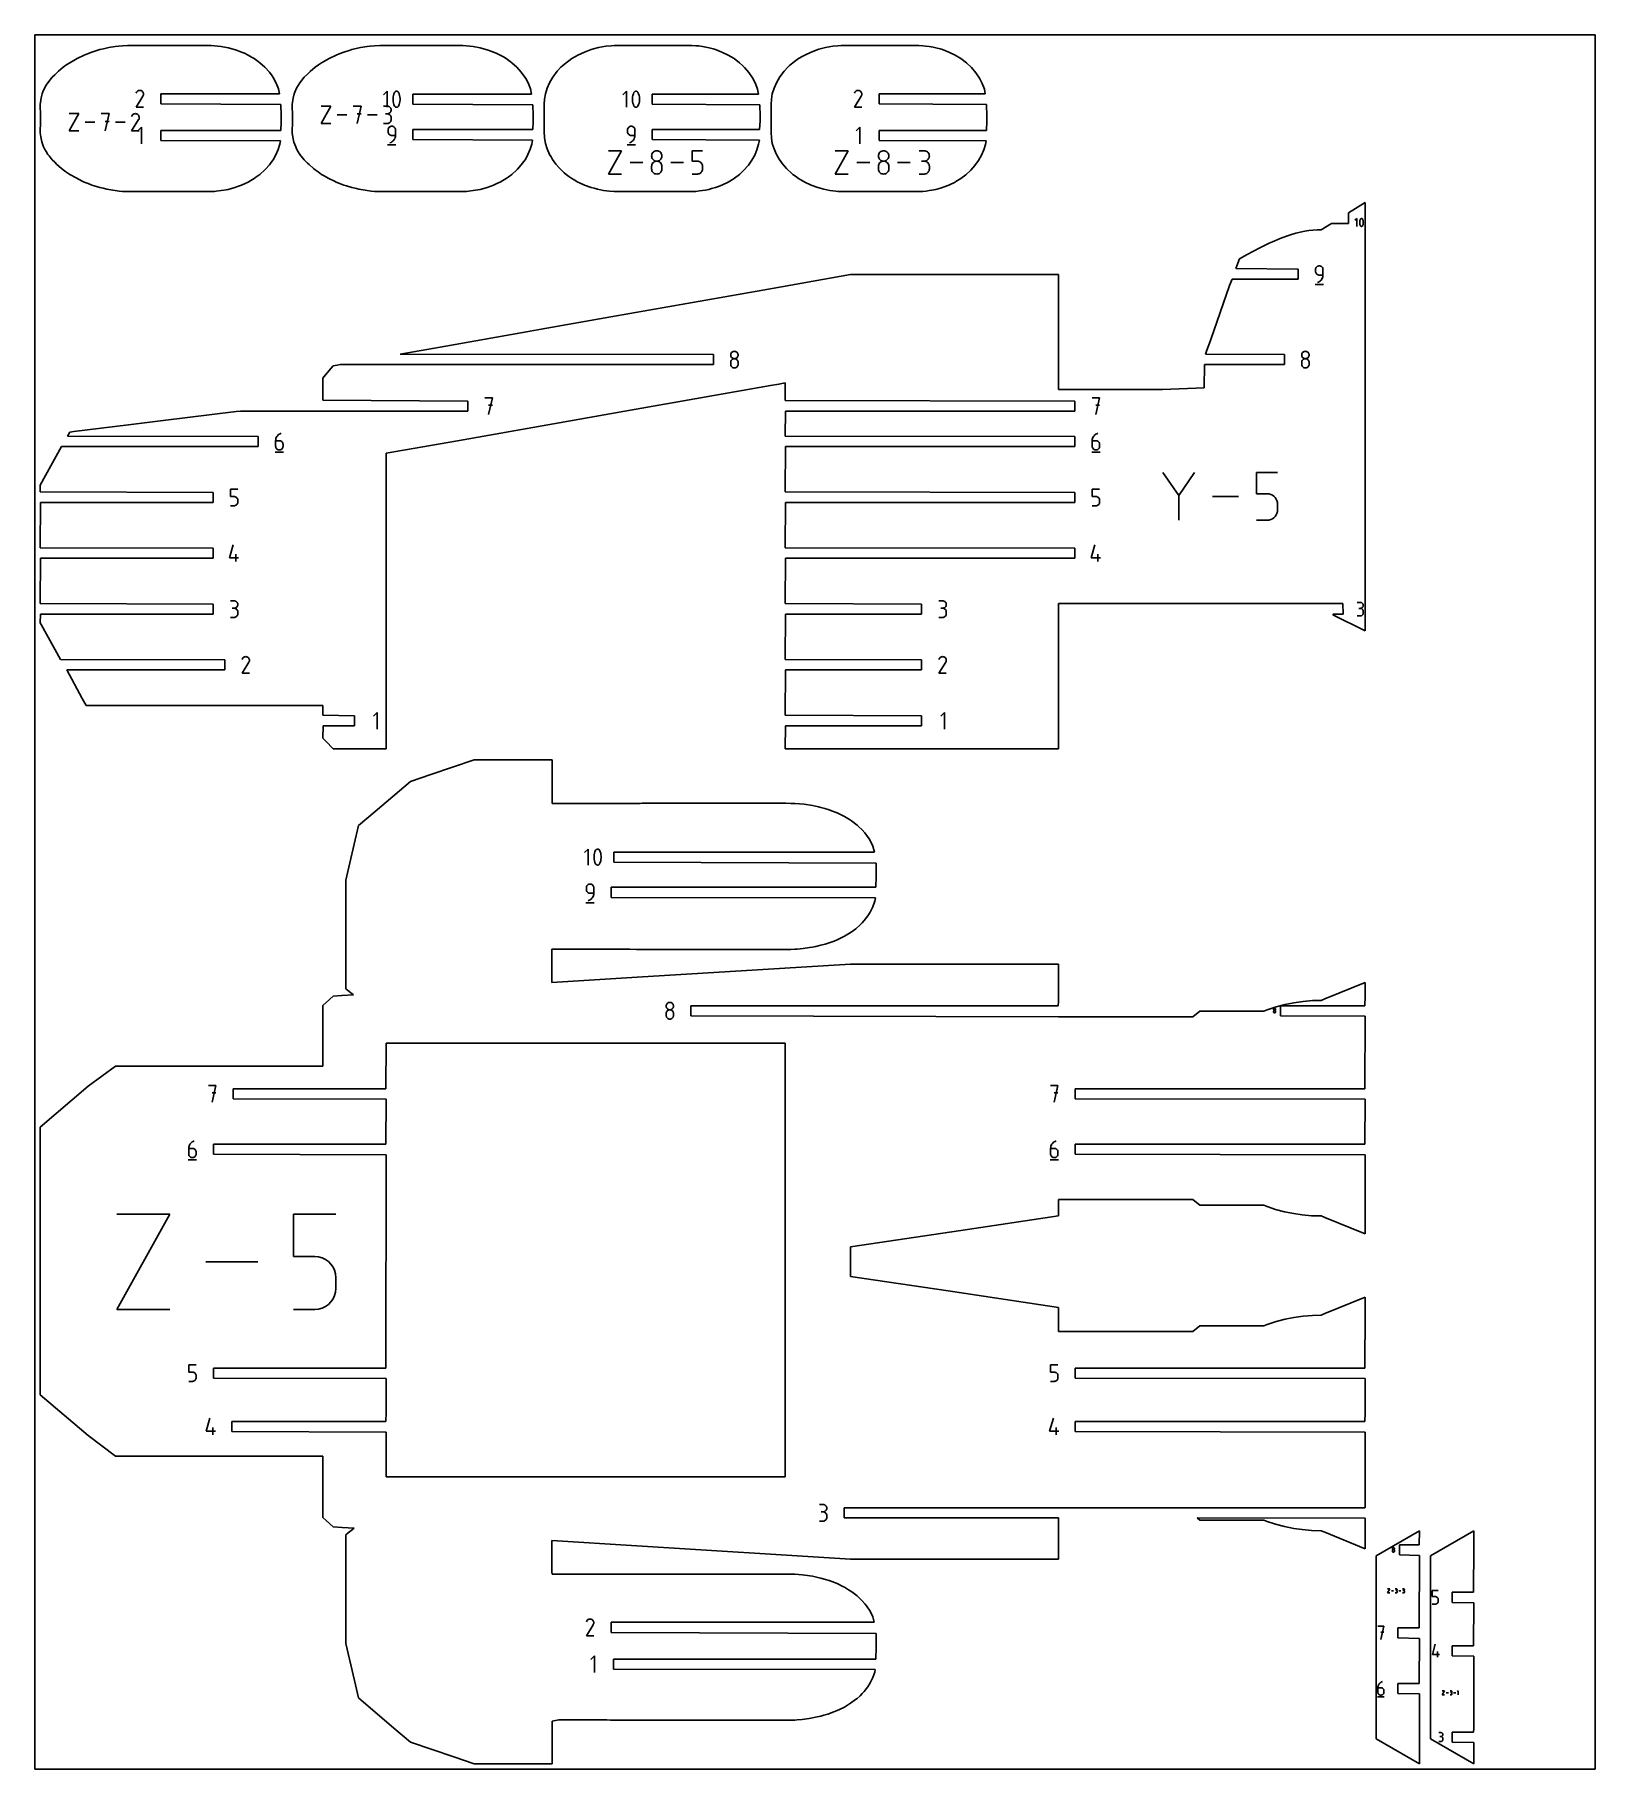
# Model space of a CAD drawing. Extents: x 0 to 450, y 0 to 500.
import ezdxf

# ---------------------------------------------------------------- set-up
doc = ezdxf.new("R2010")
doc.units = 0

msp = doc.modelspace()

# ---------------------------------------------------------------- linework, layer by layer
at = {"layer": 'annotation', "color": 1}
for p, q in [((29.24787, 479.140055), (31.217718, 482.311258)), ((29.390852, 483.406354), (29.25088, 483.137847)), ((29.501932, 483.563866), (29.390852, 483.406354)), ((29.635202, 483.695352), (29.501932, 483.563866)), ((29.78661, 483.799759), (29.635202, 483.695352)), ((29.952103, 483.876034), (29.78661, 483.799759)), ((30.127627, 483.923124), (29.952103, 483.876034)), ((30.309129, 483.939977), (30.127627, 483.923124)), ((30.492557, 483.925538), (30.309129, 483.939977)), ((30.673856, 483.878756), (30.492557, 483.925538)), ((30.848974, 483.798577), (30.673856, 483.878756)), ((31.005598, 483.687359), (30.848974, 483.798577)), ((30.848974, 483.798577), (30.848974, 483.798577)), ((31.136552, 483.553898), (31.005598, 483.687359)), ((31.240673, 483.402284), (31.136552, 483.553898)), ((31.217718, 482.311258), (31.220073, 482.314172)), ((31.217718, 482.311258), (31.217718, 482.311258)), ((31.220073, 482.314172), (31.222331, 482.31711)), ((31.222331, 482.31711), (31.224508, 482.320099)), ((31.224508, 482.320099), (31.226617, 482.323161)), ((31.226617, 482.323161), (31.228675, 482.326323)), ((31.228675, 482.326323), (31.230695, 482.329608)), ((31.230695, 482.329608), (31.232693, 482.333043)), ((31.232693, 482.333043), (31.234684, 482.33665)), ((31.234684, 482.33665), (31.236682, 482.340456)), ((31.236682, 482.340456), (31.318017, 482.515088)), ((31.236682, 482.340456), (31.236682, 482.340456)), ((31.316796, 483.236608), (31.240673, 483.402284)), ((31.363756, 483.06096), (31.316796, 483.236608)), ((31.318017, 482.515088), (31.365531, 482.69611)), ((31.380389, 482.879431), (31.363756, 483.06096)), ((31.365531, 482.69611), (31.380389, 482.879431)), ((101.589566, 483.702968), (100.562988, 482.6761)), ((101.589566, 479.085248), (101.589566, 483.702968)), ((103.365667, 482.055734), (103.321415, 481.613503)), ((103.321415, 481.613503), (103.321415, 481.169447)), ((103.321415, 481.169447), (103.365667, 480.72698)), ((103.454173, 482.492724), (103.365667, 482.055734)), ((103.365667, 480.72698), (103.454173, 480.289518)), ((103.586932, 482.921057), (103.454173, 482.492724)), ((103.454173, 480.289518), (103.586932, 479.860477)), ((103.763943, 483.337319), (103.586932, 482.921057)), ((103.823552, 483.436446), (103.763943, 483.337319)), ((103.763943, 483.337319), (103.763943, 483.337319)), ((103.897841, 483.520919), (103.823552, 483.436446)), ((103.984349, 483.589922), (103.897841, 483.520919)), ((104.080618, 483.642637), (103.984349, 483.589922)), ((104.184187, 483.678246), (104.080618, 483.642637)), ((104.292596, 483.695932), (104.184187, 483.678246)), ((104.403387, 483.694877), (104.292596, 483.695932)), ((104.514099, 483.674264), (104.403387, 483.694877)), ((104.622273, 483.633274), (104.514099, 483.674264)), ((104.663683, 483.611513), (104.622273, 483.633274)), ((104.622273, 483.633274), (104.622273, 483.633274)), ((104.703421, 483.586518), (104.663683, 483.611513)), ((104.741292, 483.558486), (104.703421, 483.586518)), ((104.777104, 483.527616), (104.741292, 483.558486)), ((104.810664, 483.494105), (104.777104, 483.527616)), ((104.841778, 483.458151), (104.810664, 483.494105)), ((104.870254, 483.419951), (104.841778, 483.458151)), ((104.895898, 483.379705), (104.870254, 483.419951)), ((104.918518, 483.337608), (104.895898, 483.379705)), ((105.096387, 482.920489), (104.918518, 483.337608)), ((104.918518, 483.337608), (104.918518, 483.337608)), ((105.229789, 482.491512), (105.096387, 482.920489)), ((105.096387, 479.859908), (105.229789, 480.288306)), ((105.318724, 482.054093), (105.229789, 482.491512)), ((105.229789, 480.288306), (105.318724, 480.725339)), ((105.363192, 481.611648), (105.318724, 482.054093)), ((105.318724, 480.725339), (105.363192, 481.167591)), ((105.363192, 481.167591), (105.363192, 481.611648)), ((170.633001, 483.702968), (169.606423, 482.6761)), ((170.633001, 479.085248), (170.633001, 483.702968)), ((172.409102, 482.055734), (172.36485, 481.613503)), ((172.36485, 481.613503), (172.36485, 481.169446)), ((172.36485, 481.169446), (172.409102, 480.72698)), ((172.497608, 482.492724), (172.409102, 482.055734)), ((172.409102, 480.72698), (172.497608, 480.289518)), ((172.630367, 482.921057), (172.497608, 482.492724)), ((172.497608, 480.289518), (172.630367, 479.860477)), ((172.807378, 483.337319), (172.630367, 482.921057)), ((172.866987, 483.436446), (172.807378, 483.337319)), ((172.807378, 483.337319), (172.807378, 483.337319)), ((172.941276, 483.520919), (172.866987, 483.436446)), ((173.027784, 483.589922), (172.941276, 483.520919)), ((173.124053, 483.642637), (173.027784, 483.589922)), ((173.227622, 483.678246), (173.124053, 483.642637)), ((173.336031, 483.695932), (173.227622, 483.678246)), ((173.446822, 483.694877), (173.336031, 483.695932)), ((173.557534, 483.674264), (173.446822, 483.694877)), ((173.665708, 483.633274), (173.557534, 483.674264)), ((173.707118, 483.611513), (173.665708, 483.633274)), ((173.665708, 483.633274), (173.665708, 483.633274)), ((173.746856, 483.586518), (173.707118, 483.611513)), ((173.784727, 483.558486), (173.746856, 483.586518)), ((173.820539, 483.527616), (173.784727, 483.558486)), ((173.854099, 483.494105), (173.820539, 483.527616)), ((173.885213, 483.458151), (173.854099, 483.494105)), ((173.913689, 483.419951), (173.885213, 483.458151)), ((173.939333, 483.379705), (173.913689, 483.419951)), ((173.961953, 483.337608), (173.939333, 483.379705)), ((174.139822, 482.920489), (173.961953, 483.337608)), ((173.961953, 483.337608), (173.961953, 483.337608)), ((174.273224, 482.491512), (174.139822, 482.920489)), ((174.139822, 479.859908), (174.273224, 480.288306)), ((174.362159, 482.054093), (174.273224, 482.491512)), ((174.273224, 480.288306), (174.362159, 480.725339)), ((174.406626, 481.611648), (174.362159, 482.054093)), ((174.362159, 480.725339), (174.406626, 481.167591)), ((174.406626, 481.167591), (174.406626, 481.611648)), ((236.354727, 479.140055), (238.324576, 482.311257)), ((236.49771, 483.406353), (236.357737, 483.137847)), ((236.608789, 483.563866), (236.49771, 483.406353)), ((236.74206, 483.695352), (236.608789, 483.563866)), ((236.893468, 483.799759), (236.74206, 483.695352)), ((237.058961, 483.876034), (236.893468, 483.799759)), ((237.234485, 483.923124), (237.058961, 483.876034)), ((237.415987, 483.939977), (237.234485, 483.923124)), ((237.599414, 483.925538), (237.415987, 483.939977)), ((237.780713, 483.878756), (237.599414, 483.925538)), ((237.955831, 483.798577), (237.780713, 483.878756)), ((238.112455, 483.687359), (237.955831, 483.798577)), ((237.955831, 483.798577), (237.955831, 483.798577)), ((238.24341, 483.553898), (238.112455, 483.687359)), ((238.347531, 483.402284), (238.24341, 483.553898)), ((238.324576, 482.311257), (238.32693, 482.314171)), ((238.324576, 482.311257), (238.324576, 482.311257)), ((238.32693, 482.314171), (238.329189, 482.31711)), ((238.329189, 482.31711), (238.331365, 482.320098)), ((238.331365, 482.320098), (238.333475, 482.323161)), ((238.333475, 482.323161), (238.335532, 482.326323)), ((238.335532, 482.326323), (238.337553, 482.329608)), ((238.337553, 482.329608), (238.339551, 482.333042)), ((238.339551, 482.333042), (238.341541, 482.33665)), ((238.341541, 482.33665), (238.34354, 482.340456)), ((238.34354, 482.340456), (238.424874, 482.515088)), ((238.34354, 482.340456), (238.34354, 482.340456)), ((238.423654, 483.236608), (238.347531, 483.402284)), ((238.470614, 483.06096), (238.423654, 483.236608)), ((238.424874, 482.515088), (238.472388, 482.69611)), ((238.487247, 482.879431), (238.470614, 483.06096)), ((238.472388, 482.69611), (238.487247, 482.879431)), ((9.941139, 472.243257), (12.719381, 477.246853)), ((12.719381, 477.246853), (9.941139, 477.246853)), ((21.432841, 477.246853), (19.207801, 477.246853)), ((20.320478, 472.243257), (21.432841, 477.246853)), ((21.432841, 475.018674), (20.320478, 475.018674)), ((27.921953, 472.243216), (29.975354, 475.548928)), ((28.071, 476.690473), (27.925091, 476.410578)), ((28.186791, 476.854667), (28.071, 476.690473)), ((28.325714, 476.99173), (28.186791, 476.854667)), ((28.483545, 477.100566), (28.325714, 476.99173)), ((28.656057, 477.180076), (28.483545, 477.100566)), ((28.839026, 477.229163), (28.656057, 477.180076)), ((29.028227, 477.246731), (28.839026, 477.229163)), ((29.219434, 477.23168), (29.028227, 477.246731)), ((29.408423, 477.182913), (29.219434, 477.23168)), ((31.379665, 479.140055), (29.24787, 479.140055)), ((29.590969, 477.099334), (29.408423, 477.182913)), ((29.754236, 476.983398), (29.590969, 477.099334)), ((29.590969, 477.099334), (29.590969, 477.099334)), ((29.890745, 476.844276), (29.754236, 476.983398)), ((29.999283, 476.686232), (29.890745, 476.844276)), ((29.975354, 475.548928), (29.977809, 475.551966)), ((29.975354, 475.548928), (29.975354, 475.548928)), ((29.977809, 475.551966), (29.980163, 475.555029)), ((29.980163, 475.555029), (29.982431, 475.558144)), ((29.982431, 475.558144), (29.98463, 475.561337)), ((29.98463, 475.561337), (29.986775, 475.564632)), ((29.986775, 475.564632), (29.988881, 475.568057)), ((29.988881, 475.568057), (29.990964, 475.571637)), ((29.990964, 475.571637), (29.993039, 475.575398)), ((29.993039, 475.575398), (29.995122, 475.579365)), ((29.995122, 475.579365), (30.079907, 475.761405)), ((29.995122, 475.579365), (29.995122, 475.579365)), ((30.078634, 476.513528), (29.999283, 476.686232)), ((30.127586, 476.33043), (30.078634, 476.513528)), ((30.079907, 475.761405), (30.129436, 475.950104)), ((30.144925, 476.141201), (30.127586, 476.33043)), ((30.129436, 475.950104), (30.144925, 476.141201)), ((82.60354, 474.415026), (85.381645, 479.418376)), ((85.381645, 479.418376), (82.60354, 479.418376)), ((89.994118, 476.916701), (87.258372, 476.916701)), ((94.094678, 479.418376), (91.869746, 479.418376)), ((92.982369, 474.415026), (94.094678, 479.418376)), ((94.094678, 477.190307), (92.982369, 477.190307)), ((98.707307, 476.916701), (95.971561, 476.916701)), ((101.694146, 479.412571), (100.583093, 479.412571)), ((101.694146, 477.190464), (101.137835, 477.190464)), ((101.137835, 477.190464), (101.694146, 477.190464)), ((101.893972, 479.394635), (101.694146, 479.412571)), ((101.694146, 477.190464), (101.893972, 477.208404)), ((101.893972, 477.172528), (101.694146, 477.190464)), ((101.694146, 477.190464), (101.694146, 477.190464)), ((102.082001, 479.342946), (101.893972, 479.394635)), ((101.893972, 477.208404), (102.082001, 477.260123)), ((102.082001, 477.120839), (101.893972, 477.172528)), ((102.255106, 479.260684), (102.082001, 479.342946)), ((102.082001, 477.260123), (102.255106, 477.342467)), ((102.255106, 477.038577), (102.082001, 477.120839)), ((102.41016, 479.151027), (102.255106, 479.260684)), ((102.255106, 477.342467), (102.41016, 477.452283)), ((102.41016, 476.92892), (102.255106, 477.038577)), ((102.544035, 479.017154), (102.41016, 479.151027)), ((102.41016, 477.452283), (102.544035, 477.586419)), ((102.544035, 476.795047), (102.41016, 476.92892)), ((102.653603, 478.862245), (102.544035, 479.017154)), ((102.544035, 477.586419), (102.653603, 477.74172)), ((102.653603, 476.640137), (102.544035, 476.795047)), ((102.735739, 478.689478), (102.653603, 478.862245)), ((102.653603, 477.74172), (102.735739, 477.915034)), ((102.735739, 476.46737), (102.653603, 476.640137)), ((102.653603, 474.96537), (102.735739, 475.13815)), ((102.787313, 478.502032), (102.735739, 478.689478)), ((102.735739, 477.915034), (102.787313, 478.103207)), ((102.787313, 476.279924), (102.735739, 476.46737)), ((102.735739, 475.13815), (102.787313, 475.32564)), ((102.8052, 478.303086), (102.787313, 478.502032)), ((102.787313, 478.103207), (102.8052, 478.303086)), ((102.8052, 476.080979), (102.787313, 476.279924)), ((102.787313, 475.32564), (102.8052, 475.524668)), ((102.8052, 478.303086), (102.8052, 478.303086)), ((102.8052, 475.524668), (102.8052, 476.080979)), ((102.8052, 476.080979), (102.8052, 476.080979)), ((103.586932, 479.860477), (103.763943, 479.443271)), ((103.763943, 479.443271), (103.763943, 479.443271)), ((103.763943, 479.443271), (103.786481, 479.401259)), ((103.786481, 479.401259), (103.811936, 479.361213)), ((103.811936, 479.361213), (103.840201, 479.323255)), ((103.840201, 479.323255), (103.871168, 479.287506)), ((103.871168, 479.287506), (103.904731, 479.254088)), ((103.904731, 479.254088), (103.940783, 479.223123)), ((103.940783, 479.223123), (103.979216, 479.194731)), ((103.979216, 479.194731), (104.019922, 479.169036)), ((104.019922, 479.169036), (104.062795, 479.146157)), ((104.062795, 479.146157), (104.062795, 479.146157)), ((104.062795, 479.146157), (104.170116, 479.106038)), ((104.170116, 479.106038), (104.280184, 479.086106)), ((104.280184, 479.086106), (104.390508, 479.085548)), ((104.390508, 479.085548), (104.498602, 479.103553)), ((104.498602, 479.103553), (104.601977, 479.139307)), ((104.601977, 479.139307), (104.698144, 479.191998)), ((104.698144, 479.191998), (104.784615, 479.260812)), ((104.784615, 479.260812), (104.858903, 479.344937)), ((104.858903, 479.344937), (104.918518, 479.443561)), ((104.918518, 479.443561), (105.096387, 479.859908)), ((104.918518, 479.443561), (104.918518, 479.443561)), ((172.630367, 479.860477), (172.807378, 479.443271)), ((172.807378, 479.443271), (172.807378, 479.443271)), ((172.807378, 479.443271), (172.829916, 479.401259)), ((172.829916, 479.401259), (172.85537, 479.361213)), ((172.85537, 479.361213), (172.883635, 479.323255)), ((172.883635, 479.323255), (172.914603, 479.287506)), ((172.914603, 479.287506), (172.948166, 479.254088)), ((172.948166, 479.254088), (172.984218, 479.223123)), ((172.984218, 479.223123), (173.02265, 479.194731)), ((173.02265, 479.194731), (173.063357, 479.169036)), ((173.063357, 479.169036), (173.10623, 479.146157)), ((173.10623, 479.146157), (173.10623, 479.146157)), ((173.10623, 479.146157), (173.213551, 479.106038)), ((173.213551, 479.106038), (173.323618, 479.086106)), ((173.323618, 479.086106), (173.433943, 479.085548)), ((173.433943, 479.085548), (173.542037, 479.103553)), ((173.542037, 479.103553), (173.645412, 479.139307)), ((173.645412, 479.139307), (173.741579, 479.191998)), ((173.741579, 479.191998), (173.82805, 479.260812)), ((173.82805, 479.260812), (173.902338, 479.344937)), ((173.902338, 479.344937), (173.961953, 479.443561)), ((173.961953, 479.443561), (174.139822, 479.859908)), ((173.961953, 479.443561), (173.961953, 479.443561)), ((238.486522, 479.140055), (236.354727, 479.140055)), ((12.719381, 472.243257), (9.941139, 472.243257)), ((17.33208, 474.745055), (14.5962, 474.745055)), ((26.045698, 474.745055), (23.309817, 474.745055)), ((30.144169, 472.243216), (27.921953, 472.243216)), ((30.847978, 473.35857), (29.780877, 472.291168)), ((30.847978, 468.55857), (30.847978, 473.35857)), ((85.381645, 474.415026), (82.60354, 474.415026)), ((100.583093, 474.415183), (101.694146, 474.415183)), ((101.694146, 474.415183), (101.893972, 474.433109)), ((101.694146, 474.415183), (101.694146, 474.415183)), ((101.893972, 474.433109), (102.082001, 474.484771)), ((101.928852, 472.748025), (101.911643, 472.556269)), ((101.911643, 472.556269), (101.911643, 472.022568)), ((101.911643, 472.022568), (101.911643, 472.022568)), ((101.911643, 472.022568), (101.928852, 471.830822)), ((101.978455, 472.92855), (101.928852, 472.748025)), ((101.928852, 471.830822), (101.978455, 471.650325)), ((102.057413, 473.09482), (101.978455, 472.92855)), ((101.978455, 471.650325), (102.057413, 471.484095)), ((102.16269, 473.243809), (102.057413, 473.09482)), ((102.057413, 471.484095), (102.16269, 471.335153)), ((102.082001, 474.484771), (102.255106, 474.567)), ((102.291247, 473.372493), (102.16269, 473.243809)), ((102.16269, 471.335153), (102.291247, 471.206519)), ((102.255106, 474.567), (102.41016, 474.676624)), ((102.440049, 473.477846), (102.291247, 473.372493)), ((102.291247, 471.206519), (102.440049, 471.101214)), ((102.41016, 474.676624), (102.544035, 474.810471)), ((102.606056, 473.556843), (102.440049, 473.477846)), ((102.440049, 471.101214), (102.606056, 471.022256)), ((102.544035, 474.810471), (102.653603, 474.96537)), ((102.786233, 473.60646), (102.606056, 473.556843)), ((102.606056, 471.022256), (102.786233, 470.972667)), ((102.977541, 473.623671), (102.786233, 473.60646)), ((102.786233, 470.972667), (102.977541, 470.955466)), ((103.169245, 473.60646), (102.977541, 473.623671)), ((102.977541, 473.623671), (102.977541, 473.623671)), ((102.977541, 470.955466), (104.043438, 470.955466)), ((103.349632, 473.556843), (103.169245, 473.60646)), ((103.515701, 473.477846), (103.349632, 473.556843)), ((103.664453, 473.372493), (103.515701, 473.477846)), ((103.792887, 473.243809), (103.664453, 473.372493)), ((103.688977, 469.751969), (103.839717, 470.026174)), ((103.898003, 473.09482), (103.792887, 473.243809)), ((103.839717, 470.026174), (103.950968, 470.320767)), ((103.9768, 472.92855), (103.898003, 473.09482)), ((103.950968, 470.320767), (104.019839, 470.631835)), ((104.026278, 472.748025), (103.9768, 472.92855)), ((104.019839, 470.631835), (104.043438, 470.955466)), ((104.043438, 472.556269), (104.026278, 472.748025)), ((104.043438, 470.955466), (104.043438, 472.556269)), ((104.043438, 472.556269), (104.043438, 472.556269)), ((170.963948, 472.748025), (170.946739, 472.556269)), ((170.946739, 472.556269), (170.946739, 472.022568)), ((170.946739, 472.022568), (170.946739, 472.022568)), ((170.946739, 472.022568), (170.963948, 471.830822)), ((171.01355, 472.92855), (170.963948, 472.748025)), ((170.963948, 471.830822), (171.01355, 471.650324)), ((171.092509, 473.09482), (171.01355, 472.92855)), ((171.01355, 471.650324), (171.092509, 471.484095)), ((171.197785, 473.243809), (171.092509, 473.09482)), ((171.092509, 471.484095), (171.197785, 471.335153)), ((171.326343, 473.372493), (171.197785, 473.243809)), ((171.197785, 471.335153), (171.326343, 471.206519)), ((171.475145, 473.477846), (171.326343, 473.372493)), ((171.326343, 471.206519), (171.475145, 471.101214)), ((171.641152, 473.556843), (171.475145, 473.477846)), ((171.475145, 471.101214), (171.641152, 471.022256)), ((171.821329, 473.60646), (171.641152, 473.556843)), ((171.641152, 471.022256), (171.821329, 470.972667)), ((172.012636, 473.623671), (171.821329, 473.60646)), ((171.821329, 470.972667), (172.012636, 470.955466)), ((172.204341, 473.60646), (172.012636, 473.623671)), ((172.012636, 473.623671), (172.012636, 473.623671)), ((172.012636, 470.955466), (173.078534, 470.955466)), ((172.384728, 473.556843), (172.204341, 473.60646)), ((172.550797, 473.477846), (172.384728, 473.556843)), ((172.699549, 473.372493), (172.550797, 473.477846)), ((172.827983, 473.243809), (172.699549, 473.372493)), ((172.724073, 469.751969), (172.874813, 470.026174)), ((172.933099, 473.09482), (172.827983, 473.243809)), ((172.874813, 470.026174), (172.986064, 470.320767)), ((173.011896, 472.92855), (172.933099, 473.09482)), ((172.986064, 470.320767), (173.054934, 470.631835)), ((173.061374, 472.748025), (173.011896, 472.92855)), ((173.054934, 470.631835), (173.078534, 470.955466)), ((173.078534, 472.556269), (173.061374, 472.748025)), ((173.078534, 470.955466), (173.078534, 472.556269)), ((173.078534, 472.556269), (173.078534, 472.556269)), ((237.954905, 473.35857), (236.887804, 472.291167)), ((237.954905, 468.55857), (237.954905, 473.35857)), ((101.778444, 468.223671), (104.178444, 468.223671)), ((102.44414, 468.823671), (102.748956, 468.937261)), ((102.44414, 468.823671), (102.44414, 468.823671)), ((102.748956, 468.937261), (103.028738, 469.090797)), ((103.028738, 469.090797), (103.280597, 469.280368)), ((103.280597, 469.280368), (103.50164, 469.502063)), ((103.50164, 469.502063), (103.688977, 469.751969)), ((165.43036, 459.826349), (169.162954, 466.548729)), ((169.162954, 466.548729), (165.43036, 466.548729)), ((170.813539, 468.223671), (173.213539, 468.223671)), ((171.479236, 468.823671), (171.784051, 468.93726)), ((171.479236, 468.823671), (171.479236, 468.823671)), ((171.784051, 468.93726), (172.063834, 469.090797)), ((172.063834, 469.090797), (172.315693, 469.280368)), ((172.315693, 469.280368), (172.536736, 469.502063)), ((172.536736, 469.502063), (172.724073, 469.751969)), ((177.904509, 465.31713), (177.880422, 465.049832)), ((177.880422, 465.049832), (177.880422, 465.049832)), ((177.880422, 465.049832), (177.904523, 464.781278)), ((177.973943, 465.568978), (177.904509, 465.31713)), ((178.084478, 465.801103), (177.973943, 465.568978)), ((178.231873, 466.009236), (178.084478, 465.801103)), ((178.411882, 466.189104), (178.231873, 466.009236)), ((178.620264, 466.336437), (178.411882, 466.189104)), ((178.852775, 466.446963), (178.620264, 466.336437)), ((179.10517, 466.51641), (178.852775, 466.446963)), ((179.373207, 466.540509), (179.10517, 466.51641)), ((179.641244, 466.51641), (179.373207, 466.540509)), ((179.373207, 466.540509), (179.373207, 466.540509)), ((179.893639, 466.446963), (179.641244, 466.51641)), ((180.126149, 466.336437), (179.893639, 466.446963)), ((180.334531, 466.189104), (180.126149, 466.336437)), ((180.514541, 466.009236), (180.334531, 466.189104)), ((180.661935, 465.801103), (180.514541, 466.009236)), ((180.772471, 465.568978), (180.661935, 465.801103)), ((180.841904, 465.31713), (180.772471, 465.568978)), ((180.84189, 464.781278), (180.865992, 465.049832)), ((180.865992, 465.049832), (180.841904, 465.31713)), ((180.865992, 465.049832), (180.865992, 465.049832)), ((189.583459, 463.55515), (189.583459, 466.548729)), ((189.583459, 466.548729), (192.569029, 466.548729)), ((230.84086, 459.82854), (234.572944, 466.55)), ((234.572944, 466.55), (230.84086, 466.55)), ((243.313302, 465.318569), (243.289218, 465.051307)), ((243.289218, 465.051307), (243.289218, 465.051307)), ((243.289218, 465.051307), (243.313316, 464.782791)), ((243.382726, 465.570382), (243.313302, 465.318569)), ((243.493247, 465.802476), (243.382726, 465.570382)), ((243.640621, 466.01058), (243.493247, 465.802476)), ((243.820606, 466.190424), (243.640621, 466.01058)), ((244.028959, 466.337736), (243.820606, 466.190424)), ((244.261438, 466.448247), (244.028959, 466.337736)), ((244.513799, 466.517685), (244.261438, 466.448247)), ((244.781799, 466.54178), (244.513799, 466.517685)), ((245.049799, 466.517685), (244.781799, 466.54178)), ((244.781799, 466.54178), (244.781799, 466.54178)), ((245.30216, 466.448247), (245.049799, 466.517685)), ((245.534638, 466.337736), (245.30216, 466.448247)), ((245.742991, 466.190424), (245.534638, 466.337736)), ((245.922977, 466.01058), (245.742991, 466.190424)), ((246.070351, 465.802476), (245.922977, 466.01058)), ((246.180871, 465.570382), (246.070351, 465.802476)), ((246.250295, 465.318569), (246.180871, 465.570382)), ((246.250281, 464.782791), (246.274379, 465.051307)), ((246.274379, 465.051307), (246.250295, 465.318569)), ((246.274379, 465.051307), (246.274379, 465.051307)), ((256.483234, 466.542202), (254.990653, 466.542202)), ((256.751678, 466.518107), (256.483234, 466.542202)), ((257.004275, 466.448668), (256.751678, 466.518107)), ((257.236823, 466.338158), (257.004275, 466.448668)), ((257.445121, 466.190845), (257.236823, 466.338158)), ((257.624967, 466.011002), (257.445121, 466.190845)), ((257.772161, 465.802898), (257.624967, 466.011002)), ((257.882501, 465.570804), (257.772161, 465.802898)), ((257.951786, 465.318991), (257.882501, 465.570804)), ((257.975815, 465.051729), (257.951786, 465.318991)), ((257.951786, 464.783212), (257.975815, 465.051729)), ((257.975815, 465.051729), (257.975815, 465.051729)), ((175.360162, 463.187539), (171.684479, 463.187539)), ((177.904509, 462.328896), (177.880422, 462.060468)), ((177.880422, 462.060468), (177.880422, 461.316816)), ((177.880422, 461.316816), (177.880422, 461.316816)), ((177.880422, 461.316816), (177.904523, 461.048407)), ((177.973943, 462.581623), (177.904509, 462.328896)), ((177.904523, 464.781278), (177.973991, 464.528453)), ((177.904523, 461.048407), (177.973991, 460.795969)), ((178.084478, 462.814409), (177.973943, 462.581623)), ((177.973991, 464.528453), (178.084572, 464.295593)), ((177.973991, 460.795969), (178.084572, 460.56367)), ((178.231873, 463.023016), (178.084478, 462.814409)), ((178.084572, 464.295593), (178.232011, 464.086934)), ((178.084572, 460.56367), (178.232011, 460.355676)), ((178.411882, 463.203201), (178.231873, 463.023016)), ((178.232011, 464.086934), (178.412056, 463.906714)), ((178.232011, 460.355676), (178.412056, 460.176155)), ((178.620264, 463.350727), (178.411882, 463.203201)), ((178.412056, 463.906714), (178.620452, 463.759167)), ((178.412056, 460.176155), (178.620452, 460.029274)), ((178.852775, 463.461351), (178.620264, 463.350727)), ((178.620452, 463.759167), (178.852945, 463.648531)), ((178.620452, 460.029274), (178.852945, 459.919199)), ((179.10517, 463.530835), (178.852775, 463.461351)), ((178.852945, 463.648531), (179.105281, 463.579043)), ((179.373207, 463.554939), (179.10517, 463.530835)), ((179.105281, 463.579043), (179.373207, 463.554939)), ((179.373207, 463.554939), (179.641133, 463.579043)), ((179.641244, 463.530849), (179.373207, 463.554939)), ((179.373207, 463.554939), (179.373207, 463.554939)), ((179.373207, 463.554939), (179.373207, 463.554939)), ((179.641133, 463.579043), (179.893469, 463.648531)), ((179.893639, 463.4614), (179.641244, 463.530849)), ((179.893469, 463.648531), (180.125962, 463.759167)), ((179.893469, 459.919199), (180.125962, 460.029274)), ((180.126149, 463.35082), (179.893639, 463.4614)), ((180.125962, 463.759167), (180.334357, 463.906714)), ((180.125962, 460.029274), (180.334357, 460.176155)), ((180.334531, 463.20334), (180.126149, 463.35082)), ((180.334357, 463.906714), (180.514402, 464.086934)), ((180.334357, 460.176155), (180.514402, 460.355676)), ((180.514541, 463.023189), (180.334531, 463.20334)), ((180.514402, 464.086934), (180.661842, 464.295593)), ((180.514402, 460.355676), (180.661842, 460.56367)), ((180.661935, 462.814597), (180.514541, 463.023189)), ((180.661842, 464.295593), (180.772422, 464.528453)), ((180.661842, 460.56367), (180.772422, 460.795969)), ((180.772471, 462.581793), (180.661935, 462.814597)), ((180.772422, 464.528453), (180.84189, 464.781278)), ((180.772422, 460.795969), (180.84189, 461.048407)), ((180.841904, 462.329007), (180.772471, 462.581793)), ((180.84189, 461.048407), (180.865992, 461.316816)), ((180.865992, 462.060468), (180.841904, 462.329007)), ((180.865992, 461.316816), (180.865992, 462.060468)), ((180.865992, 462.060468), (180.865992, 462.060468)), ((187.063199, 463.187539), (183.387516, 463.187539)), ((191.076244, 463.55515), (189.583459, 463.55515)), ((191.344281, 463.53119), (191.076244, 463.55515)), ((191.596676, 463.462089), (191.344281, 463.53119)), ((191.596506, 459.919888), (191.828999, 460.030468)), ((191.829186, 463.352015), (191.596676, 463.462089)), ((191.828999, 460.030468), (192.037395, 460.177948)), ((192.037568, 463.205133), (191.829186, 463.352015)), ((192.037395, 460.177948), (192.217439, 460.358099)), ((192.217578, 463.025612), (192.037568, 463.205133)), ((192.217439, 460.358099), (192.364879, 460.566691)), ((192.364973, 462.817618), (192.217578, 463.025612)), ((192.364879, 460.566691), (192.47546, 460.799496)), ((192.475508, 462.585319), (192.364973, 462.817618)), ((192.47546, 460.799496), (192.544927, 461.052282)), ((192.544941, 462.332881), (192.475508, 462.585319)), ((192.544927, 461.052282), (192.569029, 461.32082)), ((192.569029, 462.064473), (192.544941, 462.332881)), ((192.569029, 461.32082), (192.569029, 462.064473)), ((192.569029, 462.064473), (192.569029, 462.064473)), ((240.769303, 463.18927), (237.094124, 463.18927)), ((243.313302, 462.330744), (243.289218, 462.062353)), ((243.289218, 462.062353), (243.289218, 461.318802)), ((243.289218, 461.318802), (243.289218, 461.318802)), ((243.289218, 461.318802), (243.313316, 461.05043)), ((243.382726, 462.583436), (243.313302, 462.330744)), ((243.313316, 464.782791), (243.382775, 464.53)), ((243.313316, 461.05043), (243.382775, 460.798027)), ((243.493247, 462.816191), (243.382726, 462.583436)), ((243.382775, 464.53), (243.49334, 464.297172)), ((243.382775, 460.798027), (243.49334, 460.56576)), ((243.640621, 463.024769), (243.493247, 462.816191)), ((243.49334, 464.297172), (243.64076, 464.088542)), ((243.49334, 460.56576), (243.64076, 460.357794)), ((243.820606, 463.20493), (243.640621, 463.024769)), ((243.64076, 464.088542), (243.82078, 463.908346)), ((243.64076, 460.357794), (243.82078, 460.178298)), ((244.028959, 463.352435), (243.820606, 463.20493)), ((243.82078, 463.908346), (244.029147, 463.760819)), ((243.82078, 460.178298), (244.029147, 460.031436)), ((244.261438, 463.463044), (244.028959, 463.352435)), ((244.029147, 463.760819), (244.261608, 463.650199)), ((244.029147, 460.031436), (244.261608, 459.921377)), ((244.513799, 463.532519), (244.261438, 463.463044)), ((244.261608, 463.650199), (244.51391, 463.58072)), ((244.781799, 463.556619), (244.513799, 463.532519)), ((244.51391, 463.58072), (244.781799, 463.556619)), ((244.781799, 463.556619), (245.049688, 463.58072)), ((245.049799, 463.532533), (244.781799, 463.556619)), ((244.781799, 463.556619), (244.781799, 463.556619)), ((244.781799, 463.556619), (244.781799, 463.556619)), ((245.049688, 463.58072), (245.30199, 463.650199)), ((245.30216, 463.463093), (245.049799, 463.532533)), ((245.30199, 463.650199), (245.534451, 463.760819)), ((245.30199, 459.921377), (245.534451, 460.031436)), ((245.534638, 463.352528), (245.30216, 463.463093)), ((245.534451, 463.760819), (245.742818, 463.908346)), ((245.534451, 460.031436), (245.742818, 460.178298)), ((245.742991, 463.205069), (245.534638, 463.352528)), ((245.742818, 463.908346), (245.922838, 464.088542)), ((245.742818, 460.178298), (245.922838, 460.357794)), ((245.922977, 463.024942), (245.742991, 463.205069)), ((245.922838, 464.088542), (246.070257, 464.297172)), ((245.922838, 460.357794), (246.070257, 460.56576)), ((246.070351, 462.816378), (245.922977, 463.024942)), ((246.070257, 464.297172), (246.180823, 464.53)), ((246.070257, 460.56576), (246.180823, 460.798027)), ((246.180871, 462.583606), (246.070351, 462.816378)), ((246.180823, 464.53), (246.250281, 464.782791)), ((246.180823, 460.798027), (246.250281, 461.05043)), ((246.250295, 462.330855), (246.180871, 462.583606)), ((246.250281, 461.05043), (246.274379, 461.318802)), ((246.274379, 462.062353), (246.250295, 462.330855)), ((246.274379, 461.318802), (246.274379, 462.062353)), ((246.274379, 462.062353), (246.274379, 462.062353)), ((252.470738, 463.18927), (248.795559, 463.18927)), ((256.483234, 463.557041), (255.73589, 463.557041)), ((255.73589, 463.557041), (256.483234, 463.557041)), ((256.483234, 463.557041), (256.751678, 463.581142)), ((256.751678, 463.532946), (256.483234, 463.557041)), ((256.483234, 463.557041), (256.483234, 463.557041)), ((256.751678, 463.581142), (257.004275, 463.65062)), ((257.004275, 463.463507), (256.751678, 463.532946)), ((257.004275, 463.65062), (257.236823, 463.761241)), ((257.236823, 463.352997), (257.004275, 463.463507)), ((257.004275, 459.922235), (257.236823, 460.032701)), ((257.236823, 463.761241), (257.445121, 463.908767)), ((257.445121, 463.205684), (257.236823, 463.352997)), ((257.236823, 460.032701), (257.445121, 460.179968)), ((257.445121, 463.908767), (257.624967, 464.088963)), ((257.624967, 463.025841), (257.445121, 463.205684)), ((257.445121, 460.179968), (257.624967, 460.359777)), ((257.624967, 464.088963), (257.772161, 464.297594)), ((257.772161, 462.817737), (257.624967, 463.025841)), ((257.624967, 460.359777), (257.772161, 460.567867)), ((257.772161, 464.297594), (257.882501, 464.530422)), ((257.882501, 462.585643), (257.772161, 462.817737)), ((257.772161, 460.567867), (257.882501, 460.799979)), ((257.882501, 464.530422), (257.951786, 464.783212)), ((257.951786, 462.333829), (257.882501, 462.585643)), ((257.882501, 460.799979), (257.951786, 461.051851)), ((257.975815, 462.066568), (257.951786, 462.333829)), ((257.951786, 461.051851), (257.975815, 461.319224)), ((257.975815, 461.319224), (257.975815, 462.066568)), ((257.975815, 462.066568), (257.975815, 462.066568)), ((169.162954, 459.826349), (165.43036, 459.826349)), ((178.852945, 459.919199), (179.105281, 459.850098)), ((179.105281, 459.850098), (179.373207, 459.826139)), ((179.373207, 459.826139), (179.641133, 459.850098)), ((179.373207, 459.826139), (179.373207, 459.826139)), ((179.641133, 459.850098), (179.893469, 459.919199)), ((189.583459, 459.826349), (191.076244, 459.826349)), ((191.076244, 459.826349), (191.34417, 459.850439)), ((191.076244, 459.826349), (191.076244, 459.826349)), ((191.34417, 459.850439), (191.596506, 459.919888)), ((234.572944, 459.82854), (230.84086, 459.82854)), ((244.261608, 459.921377), (244.51391, 459.852285)), ((244.51391, 459.852285), (244.781799, 459.828329)), ((244.781799, 459.828329), (245.049688, 459.852285)), ((244.781799, 459.828329), (244.781799, 459.828329)), ((245.049688, 459.852285), (245.30199, 459.921377)), ((254.990653, 459.828751), (256.483234, 459.828751)), ((256.483234, 459.828751), (256.751678, 459.852832)), ((256.483234, 459.828751), (256.483234, 459.828751)), ((256.751678, 459.852832), (257.004275, 459.922235)), ((381.211509, 447.021768), (380.700592, 446.510707)), ((381.211509, 444.723577), (381.211509, 447.021768)), ((382.095457, 446.201957), (382.073432, 445.981863)), ((382.073432, 445.981863), (382.073432, 445.760861)), ((382.073432, 445.760861), (382.095457, 445.54065)), ((382.139505, 446.419442), (382.095457, 446.201957)), ((382.095457, 445.54065), (382.139505, 445.322929)), ((382.205577, 446.632619), (382.139505, 446.419442)), ((382.139505, 445.322929), (382.205577, 445.1094)), ((382.293674, 446.839788), (382.205577, 446.632619)), ((382.205577, 445.1094), (382.293674, 444.901761)), ((382.323341, 446.889123), (382.293674, 446.839788)), ((382.293674, 446.839788), (382.293674, 446.839788)), ((382.360314, 446.931164), (382.323341, 446.889123)), ((382.403368, 446.965507), (382.360314, 446.931164)), ((382.45128, 446.991742), (382.403368, 446.965507)), ((382.502825, 447.009464), (382.45128, 446.991742)), ((382.556779, 447.018266), (382.502825, 447.009464)), ((382.611919, 447.017741), (382.556779, 447.018266)), ((382.667019, 447.007482), (382.611919, 447.017741)), ((382.720856, 446.987082), (382.667019, 447.007482)), ((382.741466, 446.976252), (382.720856, 446.987082)), ((382.720856, 446.987082), (382.720856, 446.987082)), ((382.761242, 446.963812), (382.741466, 446.976252)), ((382.780091, 446.949861), (382.761242, 446.963812)), ((382.797914, 446.934497), (382.780091, 446.949861)), ((382.814616, 446.917819), (382.797914, 446.934497)), ((382.830101, 446.899925), (382.814616, 446.917819)), ((382.844274, 446.880914), (382.830101, 446.899925)), ((382.857036, 446.860883), (382.844274, 446.880914)), ((382.868294, 446.839932), (382.857036, 446.860883)), ((382.956818, 446.632336), (382.868294, 446.839932)), ((382.868294, 446.839932), (382.868294, 446.839932)), ((382.868294, 444.901905), (382.956818, 445.109117)), ((383.023211, 446.418839), (382.956818, 446.632336)), ((382.956818, 445.109117), (383.023211, 445.322326)), ((383.067473, 446.20114), (383.023211, 446.418839)), ((383.023211, 445.322326), (383.067473, 445.539833)), ((383.089604, 445.98094), (383.067473, 446.20114)), ((383.067473, 445.539833), (383.089604, 445.759937)), ((383.089604, 445.759937), (383.089604, 445.98094)), ((382.293674, 444.901761), (382.293674, 444.901761)), ((382.293674, 444.901761), (382.304891, 444.880852)), ((382.304891, 444.880852), (382.31756, 444.860922)), ((382.31756, 444.860922), (382.331627, 444.84203)), ((382.331627, 444.84203), (382.347039, 444.824238)), ((382.347039, 444.824238), (382.363743, 444.807607)), ((382.363743, 444.807607), (382.381686, 444.792196)), ((382.381686, 444.792196), (382.400813, 444.778066)), ((382.400813, 444.778066), (382.421072, 444.765277)), ((382.421072, 444.765277), (382.44241, 444.753891)), ((382.44241, 444.753891), (382.44241, 444.753891)), ((382.44241, 444.753891), (382.495822, 444.733924)), ((382.495822, 444.733924), (382.550602, 444.724004)), ((382.550602, 444.724004), (382.605509, 444.723726)), ((382.605509, 444.723726), (382.659306, 444.732687)), ((382.659306, 444.732687), (382.710755, 444.750481)), ((382.710755, 444.750481), (382.758616, 444.776705)), ((382.758616, 444.776705), (382.801652, 444.810953)), ((382.801652, 444.810953), (382.838624, 444.852821)), ((382.838624, 444.852821), (382.868294, 444.901905)), ((382.868294, 444.901905), (382.868294, 444.901905)), ((369.360541, 432.504082), (369.343332, 432.312327)), ((369.343332, 432.312327), (369.343332, 431.778625)), ((369.343332, 431.778625), (369.343332, 431.778625)), ((369.343332, 431.778625), (369.360541, 431.58688)), ((369.410143, 432.684608), (369.360541, 432.504082)), ((369.360541, 431.58688), (369.410143, 431.406382)), ((369.489102, 432.850878), (369.410143, 432.684608)), ((369.410143, 431.406382), (369.489102, 431.240152)), ((369.594378, 432.999867), (369.489102, 432.850878)), ((369.489102, 431.240152), (369.594378, 431.091211)), ((369.722936, 433.128551), (369.594378, 432.999867)), ((369.594378, 431.091211), (369.722936, 430.962577)), ((369.871738, 433.233904), (369.722936, 433.128551)), ((369.722936, 430.962577), (369.871738, 430.857271)), ((370.037745, 433.312901), (369.871738, 433.233904)), ((369.871738, 430.857271), (370.037745, 430.778314)), ((370.217922, 433.362518), (370.037745, 433.312901)), ((370.037745, 430.778314), (370.217922, 430.728725)), ((370.409229, 433.379729), (370.217922, 433.362518)), ((370.217922, 430.728725), (370.409229, 430.711524)), ((370.600934, 433.362518), (370.409229, 433.379729)), ((370.409229, 433.379729), (370.409229, 433.379729)), ((370.409229, 430.711524), (371.475127, 430.711524)), ((370.781321, 433.312901), (370.600934, 433.362518)), ((370.94739, 433.233904), (370.781321, 433.312901)), ((371.096142, 433.128551), (370.94739, 433.233904)), ((371.224576, 432.999867), (371.096142, 433.128551)), ((371.329691, 432.850878), (371.224576, 432.999867)), ((371.271406, 429.782232), (371.382657, 430.076825)), ((371.408489, 432.684608), (371.329691, 432.850878)), ((371.382657, 430.076825), (371.451527, 430.387893)), ((371.457967, 432.504082), (371.408489, 432.684608)), ((371.451527, 430.387893), (371.475127, 430.711524)), ((371.475127, 432.312327), (371.457967, 432.504082)), ((371.475127, 430.711524), (371.475127, 432.312327)), ((371.475127, 432.312327), (371.475127, 432.312327)), ((369.210132, 427.979729), (371.610132, 427.979729)), ((369.875829, 428.579729), (370.180644, 428.693318)), ((369.875829, 428.579729), (369.875829, 428.579729)), ((370.180644, 428.693318), (370.460427, 428.846855)), ((370.460427, 428.846855), (370.712285, 429.036426)), ((370.712285, 429.036426), (370.933329, 429.258121)), ((370.933329, 429.258121), (371.120666, 429.508027)), ((371.120666, 429.508027), (371.271406, 429.782232)), ((200.715559, 407.856428), (200.698359, 407.665568)), ((200.698359, 407.665568), (200.698359, 407.665568)), ((200.698359, 407.665568), (200.715569, 407.473812)), ((200.715559, 405.72273), (200.698359, 405.531064)), ((200.698359, 405.531064), (200.698359, 405.000072)), ((200.698359, 405.000072), (200.698359, 405.000072)), ((200.698359, 405.000072), (200.715569, 404.808419)), ((200.765136, 408.036255), (200.715559, 407.856428)), ((200.765136, 405.903186), (200.715559, 405.72273)), ((200.715569, 407.473812), (200.765171, 407.293287)), ((200.844062, 408.202), (200.765136, 408.036255)), ((200.844062, 406.069403), (200.765136, 405.903186)), ((200.765171, 407.293287), (200.844129, 407.127017)), ((200.949307, 408.350614), (200.844062, 408.202)), ((200.949307, 406.218355), (200.844062, 406.069403)), ((200.844129, 407.127017), (200.949406, 406.978028)), ((201.07784, 408.479046), (200.949307, 408.350614)), ((201.07784, 406.347013), (200.949307, 406.218355)), ((200.949406, 406.978028), (201.077964, 406.849344)), ((201.226631, 408.584246), (201.07784, 408.479046)), ((201.226631, 406.452351), (201.07784, 406.347013)), ((201.077964, 406.849344), (201.226765, 406.743991)), ((201.392651, 408.663165), (201.226631, 408.584246)), ((201.392651, 406.531341), (201.226631, 406.452351)), ((201.226765, 406.743991), (201.392773, 406.664993)), ((201.57287, 408.712753), (201.392651, 408.663165)), ((201.57287, 406.580954), (201.392651, 406.531341)), ((201.392773, 406.664993), (201.572949, 406.615376)), ((201.764257, 408.72996), (201.57287, 408.712753)), ((201.764257, 406.598165), (201.57287, 406.580954)), ((201.572949, 406.615376), (201.764257, 406.598165)), ((201.955644, 408.712753), (201.764257, 408.72996)), ((201.764257, 408.72996), (201.764257, 408.72996)), ((201.764257, 406.598165), (201.955565, 406.615376)), ((201.955644, 406.580964), (201.764257, 406.598165)), ((201.764257, 406.598165), (201.764257, 406.598165)), ((201.764257, 406.598165), (201.764257, 406.598165)), ((201.955565, 406.615376), (202.135741, 406.664993)), ((202.135862, 408.663165), (201.955644, 408.712753)), ((202.135862, 406.531375), (201.955644, 406.580964)), ((202.135741, 406.664993), (202.301749, 406.743991)), ((202.301882, 408.584246), (202.135862, 408.663165)), ((202.301882, 406.452418), (202.135862, 406.531375)), ((202.301749, 406.743991), (202.45055, 406.849344)), ((202.450674, 408.479046), (202.301882, 408.584246)), ((202.450674, 406.347112), (202.301882, 406.452418)), ((202.45055, 406.849344), (202.579108, 406.978028)), ((202.579207, 408.350614), (202.450674, 408.479046)), ((202.579207, 406.218478), (202.450674, 406.347112)), ((202.579108, 406.978028), (202.684384, 407.127017)), ((202.684451, 408.202), (202.579207, 408.350614)), ((202.684451, 406.069537), (202.579207, 406.218478)), ((202.684384, 407.127017), (202.763343, 407.293287)), ((202.763377, 408.036255), (202.684451, 408.202)), ((202.763377, 405.903307), (202.684451, 406.069537)), ((202.763343, 407.293287), (202.812945, 407.473812)), ((202.812955, 407.856428), (202.763377, 408.036255)), ((202.812955, 405.722809), (202.763377, 405.903307)), ((202.812945, 407.473812), (202.830154, 407.665568)), ((202.812945, 404.808419), (202.830154, 405.000072)), ((202.830154, 407.665568), (202.812955, 407.856428)), ((202.830154, 405.531064), (202.812955, 405.722809)), ((202.830154, 407.665568), (202.830154, 407.665568)), ((202.830154, 405.000072), (202.830154, 405.531064)), ((202.830154, 405.531064), (202.830154, 405.531064)), ((365.349539, 407.856428), (365.33234, 407.665568)), ((365.33234, 407.665568), (365.33234, 407.665568)), ((365.33234, 407.665568), (365.349549, 407.473812)), ((365.349539, 405.72273), (365.33234, 405.531064)), ((365.33234, 405.531064), (365.33234, 405.000072)), ((365.33234, 405.000072), (365.33234, 405.000072)), ((365.33234, 405.000072), (365.349549, 404.808419)), ((365.399117, 408.036255), (365.349539, 407.856428)), ((365.399117, 405.903186), (365.349539, 405.72273)), ((365.349549, 407.473812), (365.399151, 407.293287)), ((365.478043, 408.202), (365.399117, 408.036255)), ((365.478043, 406.069403), (365.399117, 405.903186)), ((365.399151, 407.293287), (365.47811, 407.127017)), ((365.583287, 408.350614), (365.478043, 408.202)), ((365.583287, 406.218355), (365.478043, 406.069403)), ((365.47811, 407.127017), (365.583386, 406.978028)), ((365.71182, 408.479046), (365.583287, 408.350614)), ((365.71182, 406.347013), (365.583287, 406.218355)), ((365.583386, 406.978028), (365.711944, 406.849344)), ((365.860612, 408.584246), (365.71182, 408.479046)), ((365.860612, 406.452351), (365.71182, 406.347013)), ((365.711944, 406.849344), (365.860745, 406.743991)), ((366.026632, 408.663165), (365.860612, 408.584246)), ((366.026632, 406.531341), (365.860612, 406.452351)), ((365.860745, 406.743991), (366.026753, 406.664993)), ((366.20685, 408.712753), (366.026632, 408.663165)), ((366.20685, 406.580954), (366.026632, 406.531341)), ((366.026753, 406.664993), (366.206929, 406.615376)), ((366.398237, 408.72996), (366.20685, 408.712753)), ((366.398237, 406.598165), (366.20685, 406.580954)), ((366.206929, 406.615376), (366.398237, 406.598165)), ((366.589624, 408.712753), (366.398237, 408.72996)), ((366.398237, 408.72996), (366.398237, 408.72996)), ((366.398237, 406.598165), (366.589545, 406.615376)), ((366.589624, 406.580964), (366.398237, 406.598165)), ((366.398237, 406.598165), (366.398237, 406.598165)), ((366.398237, 406.598165), (366.398237, 406.598165)), ((366.589545, 406.615376), (366.769721, 406.664993)), ((366.769843, 408.663165), (366.589624, 408.712753)), ((366.769843, 406.531375), (366.589624, 406.580964)), ((366.769721, 406.664993), (366.935729, 406.743991)), ((366.935863, 408.584246), (366.769843, 408.663165)), ((366.935863, 406.452418), (366.769843, 406.531375)), ((366.935729, 406.743991), (367.08453, 406.849344)), ((367.084654, 408.479046), (366.935863, 408.584246)), ((367.084654, 406.347112), (366.935863, 406.452418)), ((367.08453, 406.849344), (367.213088, 406.978028)), ((367.213187, 408.350614), (367.084654, 408.479046)), ((367.213187, 406.218478), (367.084654, 406.347112)), ((367.213088, 406.978028), (367.318365, 407.127017)), ((367.318432, 408.202), (367.213187, 408.350614)), ((367.318432, 406.069537), (367.213187, 406.218478)), ((367.318365, 407.127017), (367.397323, 407.293287)), ((367.397358, 408.036255), (367.318432, 408.202)), ((367.397358, 405.903307), (367.318432, 406.069537)), ((367.397323, 407.293287), (367.446925, 407.473812)), ((367.446935, 407.856428), (367.397358, 408.036255)), ((367.446935, 405.722809), (367.397358, 405.903307)), ((367.446925, 407.473812), (367.464135, 407.665568)), ((367.446925, 404.808419), (367.464135, 405.000072)), ((367.464135, 407.665568), (367.446935, 407.856428)), ((367.464135, 405.531064), (367.446935, 405.722809)), ((367.464135, 407.665568), (367.464135, 407.665568)), ((367.464135, 405.000072), (367.464135, 405.531064)), ((367.464135, 405.531064), (367.464135, 405.531064)), ((200.715569, 404.808419), (200.765171, 404.62817)), ((200.765171, 404.62817), (200.844129, 404.462301)), ((200.844129, 404.462301), (200.949406, 404.313787)), ((200.949406, 404.313787), (201.077964, 404.185603)), ((201.077964, 404.185603), (201.226765, 404.080724)), ((201.226765, 404.080724), (201.392773, 404.002127)), ((201.392773, 404.002127), (201.572949, 403.952787)), ((201.572949, 403.952787), (201.764257, 403.935679)), ((201.764257, 403.935679), (201.955565, 403.952787)), ((201.764257, 403.935679), (201.764257, 403.935679)), ((201.955565, 403.952787), (202.135741, 404.002127)), ((202.135741, 404.002127), (202.301749, 404.080724)), ((202.301749, 404.080724), (202.45055, 404.185603)), ((202.45055, 404.185603), (202.579108, 404.313787)), ((202.579108, 404.313787), (202.684384, 404.462301)), ((202.684384, 404.462301), (202.763343, 404.62817)), ((202.763343, 404.62817), (202.812945, 404.808419)), ((365.349549, 404.808419), (365.399151, 404.62817)), ((365.399151, 404.62817), (365.47811, 404.462301)), ((365.47811, 404.462301), (365.583386, 404.313787)), ((365.583386, 404.313787), (365.711944, 404.185603)), ((365.711944, 404.185603), (365.860745, 404.080724)), ((365.860745, 404.080724), (366.026753, 404.002127)), ((366.026753, 404.002127), (366.206929, 403.952787)), ((366.206929, 403.952787), (366.398237, 403.935679)), ((366.398237, 403.935679), (366.589545, 403.952787)), ((366.398237, 403.935679), (366.398237, 403.935679)), ((366.589545, 403.952787), (366.769721, 404.002127)), ((366.769721, 404.002127), (366.935729, 404.080724)), ((366.935729, 404.080724), (367.08453, 404.185603)), ((367.08453, 404.185603), (367.213088, 404.313787)), ((367.213088, 404.313787), (367.318365, 404.462301)), ((367.318365, 404.462301), (367.397323, 404.62817)), ((367.397323, 404.62817), (367.446925, 404.808419)), ((131.969236, 395.353446), (129.834732, 395.353446)), ((130.902135, 390.553446), (131.969236, 395.353446)), ((307.062551, 395.353446), (304.928047, 395.353446)), ((305.99545, 390.553446), (307.062551, 395.353446)), ((131.969236, 393.215932), (130.902135, 393.215932)), ((307.062551, 393.215932), (305.99545, 393.215932)), ((71.072068, 385.100899), (70.766715, 384.98641)), ((71.072068, 385.100899), (71.072068, 385.100899)), ((306.530656, 385.100899), (306.225303, 384.98641)), ((306.530656, 385.100899), (306.530656, 385.100899)), ((69.494566, 383.287827), (69.470964, 382.963385)), ((69.470964, 382.963385), (69.470964, 381.368001)), ((70.536862, 382.963385), (69.470964, 382.963385)), ((69.470964, 381.368001), (69.470964, 381.368001)), ((69.470964, 381.368001), (69.488173, 381.176255)), ((69.488173, 381.176255), (69.537776, 380.995757)), ((69.563454, 383.599552), (69.494566, 383.287827)), ((69.537776, 380.995757), (69.616734, 380.829528)), ((69.674752, 383.894695), (69.563454, 383.599552)), ((69.616734, 380.829528), (69.722011, 380.680586)), ((69.825583, 384.169391), (69.674752, 383.894695)), ((69.722011, 380.680586), (69.850569, 380.551952)), ((70.013072, 384.419776), (69.825583, 384.169391)), ((69.850569, 380.551952), (69.99937, 380.446647)), ((69.99937, 380.446647), (70.165378, 380.367689)), ((70.234341, 384.641984), (70.013072, 384.419776)), ((70.165378, 380.367689), (70.345554, 380.3181)), ((70.486514, 384.83215), (70.234341, 384.641984)), ((70.345554, 380.3181), (70.536862, 380.300899)), ((70.766715, 384.98641), (70.486514, 384.83215)), ((70.728566, 382.946277), (70.536862, 382.963385)), ((70.536862, 380.300899), (70.728566, 380.3181)), ((70.536862, 380.300899), (70.536862, 380.300899)), ((70.908953, 382.896937), (70.728566, 382.946277)), ((70.728566, 380.3181), (70.908953, 380.367689)), ((71.075023, 382.81834), (70.908953, 382.896937)), ((70.908953, 380.367689), (71.075023, 380.446647)), ((71.223774, 382.713462), (71.075023, 382.81834)), ((71.075023, 380.446647), (71.223774, 380.551952)), ((71.352208, 382.585278), (71.223774, 382.713462)), ((71.223774, 380.551952), (71.352208, 380.680586)), ((71.457324, 382.436763), (71.352208, 382.585278)), ((71.352208, 380.680586), (71.457324, 380.829528)), ((71.536121, 382.270894), (71.457324, 382.436763)), ((71.457324, 380.829528), (71.536121, 380.995757)), ((71.5856, 382.090645), (71.536121, 382.270894)), ((71.536121, 380.995757), (71.5856, 381.176255)), ((71.602759, 381.898993), (71.5856, 382.090645)), ((71.5856, 381.176255), (71.602759, 381.368001)), ((71.602759, 381.368001), (71.602759, 381.898993)), ((71.602759, 381.898993), (71.602759, 381.898993)), ((304.953154, 383.287827), (304.929552, 382.963385)), ((304.929552, 382.963385), (304.929552, 381.368001)), ((305.99545, 382.963385), (304.929552, 382.963385)), ((304.929552, 381.368001), (304.929552, 381.368001)), ((304.929552, 381.368001), (304.946761, 381.176255)), ((304.946761, 381.176255), (304.996364, 380.995757)), ((305.022042, 383.599552), (304.953154, 383.287827)), ((304.996364, 380.995757), (305.075322, 380.829528)), ((305.13334, 383.894695), (305.022042, 383.599552)), ((305.075322, 380.829528), (305.180599, 380.680586)), ((305.284171, 384.169391), (305.13334, 383.894695)), ((305.180599, 380.680586), (305.309156, 380.551952)), ((305.47166, 384.419776), (305.284171, 384.169391)), ((305.309156, 380.551952), (305.457958, 380.446647)), ((305.457958, 380.446647), (305.623965, 380.367689)), ((305.692929, 384.641984), (305.47166, 384.419776)), ((305.623965, 380.367689), (305.804142, 380.3181)), ((305.945102, 384.83215), (305.692929, 384.641984)), ((305.804142, 380.3181), (305.99545, 380.300899)), ((306.225303, 384.98641), (305.945102, 384.83215)), ((306.187154, 382.946277), (305.99545, 382.963385)), ((305.99545, 380.300899), (306.187154, 380.3181)), ((305.99545, 380.300899), (305.99545, 380.300899)), ((306.367541, 382.896937), (306.187154, 382.946277)), ((306.187154, 380.3181), (306.367541, 380.367689)), ((306.53361, 382.81834), (306.367541, 382.896937)), ((306.367541, 380.367689), (306.53361, 380.446647)), ((306.682362, 382.713462), (306.53361, 382.81834)), ((306.53361, 380.446647), (306.682362, 380.551952)), ((306.810796, 382.585278), (306.682362, 382.713462)), ((306.682362, 380.551952), (306.810796, 380.680586)), ((306.915912, 382.436763), (306.810796, 382.585278)), ((306.810796, 380.680586), (306.915912, 380.829528)), ((306.994709, 382.270894), (306.915912, 382.436763)), ((306.915912, 380.829528), (306.994709, 380.995757)), ((307.044188, 382.090645), (306.994709, 382.270894)), ((306.994709, 380.995757), (307.044188, 381.176255)), ((307.061347, 381.898993), (307.044188, 382.090645)), ((307.044188, 381.176255), (307.061347, 381.368001)), ((307.061347, 381.368001), (307.061347, 381.898993)), ((307.061347, 381.898993), (307.061347, 381.898993)), ((69.337464, 379.700899), (71.737464, 379.700899)), ((304.796052, 379.700899), (307.196052, 379.700899)), ((329.869079, 367.159509), (325.281161, 373.794266)), ((334.456135, 373.794266), (329.869079, 367.159509)), ((352.292866, 367.668847), (352.292866, 373.793835)), ((352.292866, 373.793835), (358.401465, 373.793835)), ((56.417165, 366.870442), (56.417165, 369.007956)), ((56.417165, 369.007956), (58.548959, 369.007956)), ((57.483062, 366.870442), (56.417165, 366.870442)), ((57.674449, 366.853334), (57.483062, 366.870442)), ((57.854668, 366.803994), (57.674449, 366.853334)), ((58.020688, 366.725397), (57.854668, 366.803994)), ((58.169479, 366.620518), (58.020688, 366.725397)), ((58.298012, 366.492334), (58.169479, 366.620518)), ((58.403257, 366.34382), (58.298012, 366.492334)), ((58.482183, 366.177951), (58.403257, 366.34382)), ((58.482148, 364.902814), (58.53175, 365.083312)), ((58.53176, 365.997702), (58.482183, 366.177951)), ((58.53175, 365.083312), (58.548959, 365.275057)), ((58.548959, 365.806049), (58.53176, 365.997702)), ((58.548959, 365.275057), (58.548959, 365.806049)), ((58.548959, 365.806049), (58.548959, 365.806049)), ((304.929552, 366.870442), (304.929552, 369.007956)), ((304.929552, 369.007956), (307.061347, 369.007956)), ((305.99545, 366.870442), (304.929552, 366.870442)), ((306.186837, 366.853334), (305.99545, 366.870442)), ((306.367055, 366.803994), (306.186837, 366.853334)), ((306.533075, 366.725397), (306.367055, 366.803994)), ((306.681867, 366.620518), (306.533075, 366.725397)), ((306.8104, 366.492334), (306.681867, 366.620518)), ((306.915644, 366.34382), (306.8104, 366.492334)), ((306.99457, 366.177951), (306.915644, 366.34382)), ((306.994536, 364.902814), (307.044138, 365.083312)), ((307.044148, 365.997702), (306.99457, 366.177951)), ((307.044138, 365.083312), (307.061347, 365.275057)), ((307.061347, 365.806049), (307.044148, 365.997702)), ((307.061347, 365.275057), (307.061347, 365.806049)), ((307.061347, 365.806049), (307.061347, 365.806049)), ((329.869079, 367.69343), (329.869079, 360.039136)), ((347.136309, 366.916701), (339.615711, 366.916701)), ((355.347166, 367.668847), (352.292866, 367.668847)), ((355.89558, 367.619824), (355.347166, 367.668847)), ((356.411991, 367.478442), (355.89558, 367.619824)), ((356.887717, 367.253224), (356.411991, 367.478442)), ((357.314075, 366.952698), (356.887717, 367.253224)), ((357.682382, 366.585391), (357.314075, 366.952698)), ((357.983958, 366.159827), (357.682382, 366.585391)), ((358.210118, 365.684533), (357.983958, 366.159827)), ((358.352181, 365.168035), (358.210118, 365.684533)), ((358.401465, 364.61886), (358.352181, 365.168035)), ((56.417165, 364.207956), (57.483062, 364.207956)), ((57.483062, 364.207956), (57.67437, 364.225157)), ((57.483062, 364.207956), (57.483062, 364.207956)), ((57.67437, 364.225157), (57.854546, 364.274746)), ((57.854546, 364.274746), (58.020554, 364.353703)), ((58.020554, 364.353703), (58.169355, 364.459009)), ((58.169355, 364.459009), (58.297913, 364.587643)), ((58.297913, 364.587643), (58.40319, 364.736584)), ((58.40319, 364.736584), (58.482148, 364.902814)), ((304.929552, 364.207956), (305.99545, 364.207956)), ((305.99545, 364.207956), (306.186758, 364.225157)), ((305.99545, 364.207956), (305.99545, 364.207956)), ((306.186758, 364.225157), (306.366934, 364.274746)), ((306.366934, 364.274746), (306.532942, 364.353703)), ((306.532942, 364.353703), (306.681743, 364.459009)), ((306.681743, 364.459009), (306.810301, 364.587643)), ((306.810301, 364.587643), (306.915577, 364.736584)), ((306.915577, 364.736584), (306.994536, 364.902814)), ((352.292866, 360.039567), (355.347166, 360.039567)), ((355.347166, 360.039567), (355.895353, 360.088855)), ((355.347166, 360.039567), (355.347166, 360.039567)), ((355.895353, 360.088855), (356.411643, 360.230952)), ((356.411643, 360.230952), (356.887334, 360.457202)), ((356.887334, 360.457202), (357.31372, 360.758952)), ((357.31372, 360.758952), (357.682099, 361.127549)), ((357.682099, 361.127549), (357.983766, 361.554337)), ((357.983766, 361.554337), (358.210019, 362.030664)), ((358.210019, 362.030664), (358.352153, 362.547875)), ((358.352153, 362.547875), (358.401465, 363.097317)), ((358.401465, 363.097317), (358.401465, 364.61886)), ((358.401465, 364.61886), (358.401465, 364.61886)), ((56.150465, 349.182114), (57.214857, 352.915012)), ((58.016763, 348.115012), (58.016763, 350.246807)), ((304.662852, 349.182114), (305.727245, 352.915012)), ((306.529151, 348.115012), (306.529151, 350.246807)), ((58.81566, 349.182114), (56.150465, 349.182114)), ((307.328047, 349.182114), (304.662852, 349.182114)), ((57.483062, 336.8165), (56.417165, 336.8165)), ((57.674766, 336.799293), (57.483062, 336.8165)), ((57.855153, 336.749705), (57.674766, 336.799293)), ((58.021223, 336.670786), (57.855153, 336.749705)), ((58.169975, 336.565586), (58.021223, 336.670786)), ((58.298409, 336.437154), (58.169975, 336.565586)), ((58.169975, 334.935884), (58.298409, 335.064568)), ((58.403524, 336.288541), (58.298409, 336.437154)), ((58.298409, 335.064568), (58.403524, 335.213557)), ((58.482321, 336.122795), (58.403524, 336.288541)), ((58.403524, 335.213557), (58.482321, 335.379827)), ((58.5318, 335.942968), (58.482321, 336.122795)), ((58.482321, 335.379827), (58.5318, 335.560352)), ((58.54896, 335.752108), (58.5318, 335.942968)), ((58.5318, 335.560352), (58.54896, 335.752108)), ((58.54896, 335.752108), (58.54896, 335.752108)), ((261.797106, 336.8165), (260.731209, 336.8165)), ((261.98881, 336.799293), (261.797106, 336.8165)), ((262.169197, 336.749705), (261.98881, 336.799293)), ((262.335267, 336.670786), (262.169197, 336.749705)), ((262.484019, 336.565586), (262.335267, 336.670786)), ((262.612452, 336.437154), (262.484019, 336.565586)), ((262.484019, 334.935884), (262.612452, 335.064568)), ((262.717568, 336.288541), (262.612452, 336.437154)), ((262.612452, 335.064568), (262.717568, 335.213557)), ((262.796365, 336.122795), (262.717568, 336.288541)), ((262.717568, 335.213557), (262.796365, 335.379827)), ((262.845844, 335.942968), (262.796365, 336.122795)), ((262.796365, 335.379827), (262.845844, 335.560352)), ((262.863003, 335.752108), (262.845844, 335.942968)), ((262.845844, 335.560352), (262.863003, 335.752108)), ((262.863003, 335.752108), (262.863003, 335.752108)), ((382.23366, 336.364323), (381.369053, 336.364323)), ((382.389162, 336.350365), (382.23366, 336.364323)), ((382.535484, 336.310142), (382.389162, 336.350365)), ((382.670192, 336.246126), (382.535484, 336.310142)), ((382.790852, 336.160793), (382.670192, 336.246126)), ((382.895032, 336.056614), (382.790852, 336.160793)), ((382.980297, 335.936066), (382.895032, 336.056614)), ((382.895032, 334.943235), (382.980297, 335.064088)), ((383.044214, 335.801621), (382.980297, 335.936066)), ((382.980297, 335.064088), (383.044214, 335.198959)), ((383.084349, 335.655753), (383.044214, 335.801621)), ((383.044214, 335.198959), (383.084349, 335.345393)), ((383.098268, 335.500936), (383.084349, 335.655753)), ((383.084349, 335.345393), (383.098268, 335.500936)), ((383.098268, 335.500936), (383.098268, 335.500936)), ((56.417165, 332.02222), (57.483062, 332.02222)), ((57.483062, 334.684705), (56.949361, 334.684705)), ((56.949361, 334.684705), (57.483062, 334.684705)), ((57.483062, 334.684705), (57.674766, 334.701917)), ((57.674766, 334.667498), (57.483062, 334.684705)), ((57.483062, 334.684705), (57.483062, 334.684705)), ((57.483062, 332.02222), (57.674766, 332.039417)), ((57.483062, 332.02222), (57.483062, 332.02222)), ((57.674766, 334.701917), (57.855153, 334.751534)), ((57.855153, 334.617911), (57.674766, 334.667498)), ((57.674766, 332.039417), (57.855153, 332.08898)), ((57.855153, 334.751534), (58.021223, 334.830531)), ((58.021223, 334.538991), (57.855153, 334.617911)), ((57.855153, 332.08898), (58.021223, 332.167867)), ((58.021223, 334.830531), (58.169975, 334.935884)), ((58.169975, 334.433791), (58.021223, 334.538991)), ((58.021223, 332.167867), (58.169975, 332.273035)), ((58.298409, 334.305359), (58.169975, 334.433791)), ((58.169975, 332.273035), (58.298409, 332.401442)), ((58.403524, 334.156746), (58.298409, 334.305359)), ((58.298409, 332.401442), (58.403524, 332.550045)), ((58.482321, 333.991), (58.403524, 334.156746)), ((58.403524, 332.550045), (58.482321, 332.715803)), ((58.5318, 333.811173), (58.482321, 333.991)), ((58.482321, 332.715803), (58.5318, 332.895673)), ((58.54896, 333.620313), (58.5318, 333.811173)), ((58.5318, 332.895673), (58.54896, 333.086612)), ((58.54896, 333.086612), (58.54896, 333.620313)), ((58.54896, 333.620313), (58.54896, 333.620313)), ((260.731209, 332.02222), (261.797106, 332.02222)), ((261.797106, 334.684705), (261.263405, 334.684705)), ((261.263405, 334.684705), (261.797106, 334.684705)), ((261.797106, 334.684705), (261.98881, 334.701917)), ((261.98881, 334.667498), (261.797106, 334.684705)), ((261.797106, 334.684705), (261.797106, 334.684705)), ((261.797106, 332.02222), (261.98881, 332.039417)), ((261.797106, 332.02222), (261.797106, 332.02222)), ((261.98881, 334.701917), (262.169197, 334.751534)), ((262.169197, 334.617911), (261.98881, 334.667498)), ((261.98881, 332.039417), (262.169197, 332.08898)), ((262.169197, 334.751534), (262.335267, 334.830531)), ((262.335267, 334.538991), (262.169197, 334.617911)), ((262.169197, 332.08898), (262.335267, 332.167867)), ((262.335267, 334.830531), (262.484019, 334.935884)), ((262.484019, 334.433791), (262.335267, 334.538991)), ((262.335267, 332.167867), (262.484019, 332.273035)), ((262.612452, 334.305359), (262.484019, 334.433791)), ((262.484019, 332.273035), (262.612452, 332.401442)), ((262.717568, 334.156746), (262.612452, 334.305359)), ((262.612452, 332.401442), (262.717568, 332.550045)), ((262.796365, 333.991), (262.717568, 334.156746)), ((262.717568, 332.550045), (262.796365, 332.715803)), ((262.845844, 333.811173), (262.796365, 333.991)), ((262.796365, 332.715803), (262.845844, 332.895673)), ((262.863003, 333.620313), (262.845844, 333.811173)), ((262.845844, 332.895673), (262.863003, 333.086612)), ((262.863003, 333.086612), (262.863003, 333.620313)), ((262.863003, 333.620313), (262.863003, 333.620313)), ((381.369053, 332.47542), (382.23366, 332.47542)), ((382.23366, 334.635108), (381.800746, 334.635108)), ((381.800746, 334.635108), (382.23366, 334.635108)), ((382.23366, 334.635108), (382.389162, 334.649069)), ((382.389162, 334.62115), (382.23366, 334.635108)), ((382.23366, 334.635108), (382.23366, 334.635108)), ((382.23366, 332.47542), (382.389162, 332.48937)), ((382.23366, 332.47542), (382.23366, 332.47542)), ((382.389162, 334.649069), (382.535484, 334.689316)), ((382.535484, 334.580927), (382.389162, 334.62115)), ((382.389162, 332.48937), (382.535484, 332.529573)), ((382.535484, 334.689316), (382.670192, 334.753395)), ((382.670192, 334.516911), (382.535484, 334.580927)), ((382.535484, 332.529573), (382.670192, 332.593563)), ((382.670192, 334.753395), (382.790852, 334.838852)), ((382.790852, 334.431578), (382.670192, 334.516911)), ((382.670192, 332.593563), (382.790852, 332.67887)), ((382.790852, 334.838852), (382.895032, 334.943235)), ((382.895032, 334.327399), (382.790852, 334.431578)), ((382.790852, 332.67887), (382.895032, 332.783028)), ((382.980297, 334.206851), (382.895032, 334.327399)), ((382.895032, 332.783028), (382.980297, 332.903569)), ((383.044214, 334.072406), (382.980297, 334.206851)), ((382.980297, 332.903569), (383.044214, 333.038024)), ((383.084349, 333.926538), (383.044214, 334.072406)), ((383.044214, 333.038024), (383.084349, 333.183926)), ((383.098268, 333.771721), (383.084349, 333.926538)), ((383.084349, 333.183926), (383.098268, 333.338807)), ((383.098268, 333.338807), (383.098268, 333.771721)), ((383.098268, 333.771721), (383.098268, 333.771721)), ((59.932825, 320.195386), (59.792852, 319.926879)), ((60.043904, 320.352898), (59.932825, 320.195386)), ((60.177175, 320.484384), (60.043904, 320.352898)), ((60.328583, 320.588791), (60.177175, 320.484384)), ((60.494075, 320.665066), (60.328583, 320.588791)), ((60.6696, 320.712156), (60.494075, 320.665066)), ((60.851102, 320.729009), (60.6696, 320.712156)), ((61.034529, 320.71457), (60.851102, 320.729009)), ((61.215828, 320.667788), (61.034529, 320.71457)), ((61.390946, 320.587609), (61.215828, 320.667788)), ((61.54757, 320.476391), (61.390946, 320.587609)), ((61.390946, 320.587609), (61.390946, 320.587609)), ((61.678525, 320.34293), (61.54757, 320.476391)), ((61.782646, 320.191316), (61.678525, 320.34293)), ((61.858769, 320.02564), (61.782646, 320.191316)), ((61.905729, 319.849992), (61.858769, 320.02564)), ((260.874191, 320.195386), (260.734219, 319.926879)), ((260.98527, 320.352898), (260.874191, 320.195386)), ((261.118541, 320.484384), (260.98527, 320.352898)), ((261.269949, 320.588791), (261.118541, 320.484384)), ((261.435442, 320.665066), (261.269949, 320.588791)), ((261.610966, 320.712156), (261.435442, 320.665066)), ((261.792468, 320.729009), (261.610966, 320.712156)), ((261.975895, 320.71457), (261.792468, 320.729009)), ((262.157194, 320.667788), (261.975895, 320.71457)), ((262.332312, 320.587609), (262.157194, 320.667788)), ((262.488936, 320.476391), (262.332312, 320.587609)), ((262.332312, 320.587609), (262.332312, 320.587609)), ((262.619891, 320.34293), (262.488936, 320.476391)), ((262.724012, 320.191316), (262.619891, 320.34293)), ((262.800135, 320.02564), (262.724012, 320.191316)), ((262.847095, 319.849992), (262.800135, 320.02564)), ((59.789842, 315.929087), (61.759691, 319.10029)), ((61.921637, 315.929087), (59.789842, 315.929087)), ((61.759691, 319.10029), (61.762045, 319.103204)), ((61.759691, 319.10029), (61.759691, 319.10029)), ((61.762045, 319.103204), (61.764304, 319.106142)), ((61.764304, 319.106142), (61.76648, 319.109131)), ((61.76648, 319.109131), (61.76859, 319.112193)), ((61.76859, 319.112193), (61.770647, 319.115355)), ((61.770647, 319.115355), (61.772668, 319.11864)), ((61.772668, 319.11864), (61.774666, 319.122075)), ((61.774666, 319.122075), (61.776656, 319.125682)), ((61.776656, 319.125682), (61.778655, 319.129488)), ((61.778655, 319.129488), (61.859989, 319.30412)), ((61.778655, 319.129488), (61.778655, 319.129488)), ((61.859989, 319.30412), (61.907503, 319.485142)), ((61.922362, 319.668463), (61.905729, 319.849992)), ((61.907503, 319.485142), (61.922362, 319.668463)), ((260.731208, 315.929087), (262.701057, 319.10029)), ((262.863003, 315.929087), (260.731208, 315.929087)), ((262.701057, 319.10029), (262.703412, 319.103204)), ((262.701057, 319.10029), (262.701057, 319.10029)), ((262.703412, 319.103204), (262.70567, 319.106142)), ((262.70567, 319.106142), (262.707846, 319.109131)), ((262.707846, 319.109131), (262.709956, 319.112193)), ((262.709956, 319.112193), (262.712013, 319.115355)), ((262.712013, 319.115355), (262.714034, 319.11864)), ((262.714034, 319.11864), (262.716032, 319.122075)), ((262.716032, 319.122075), (262.718023, 319.125682)), ((262.718023, 319.125682), (262.720021, 319.129488)), ((262.720021, 319.129488), (262.801355, 319.30412)), ((262.720021, 319.129488), (262.720021, 319.129488)), ((262.801355, 319.30412), (262.84887, 319.485142)), ((262.863728, 319.668463), (262.847095, 319.849992)), ((262.84887, 319.485142), (262.863728, 319.668463)), ((98.75644, 304.636182), (97.689339, 303.56878)), ((98.75644, 299.836182), (98.75644, 304.636182)), ((262.330807, 304.636182), (261.263706, 303.56878)), ((262.330807, 299.836182), (262.330807, 304.636182)), ((159.562193, 265.262409), (158.535614, 264.235541)), ((159.562193, 260.644689), (159.562193, 265.262409)), ((161.870468, 265.080361), (161.796179, 264.995887)), ((161.956976, 265.149364), (161.870468, 265.080361)), ((162.053245, 265.202078), (161.956976, 265.149364)), ((162.156813, 265.237687), (162.053245, 265.202078)), ((162.265223, 265.255373), (162.156813, 265.237687)), ((162.376014, 265.254318), (162.265223, 265.255373)), ((162.486726, 265.233705), (162.376014, 265.254318)), ((162.594899, 265.192716), (162.486726, 265.233705)), ((162.63631, 265.170955), (162.594899, 265.192716)), ((162.594899, 265.192716), (162.594899, 265.192716)), ((162.676047, 265.145959), (162.63631, 265.170955)), ((162.713919, 265.117928), (162.676047, 265.145959)), ((162.749731, 265.087057), (162.713919, 265.117928)), ((162.78329, 265.053546), (162.749731, 265.087057)), ((162.814405, 265.017592), (162.78329, 265.053546)), ((162.84288, 264.979393), (162.814405, 265.017592)), ((161.338294, 263.615175), (161.294041, 263.172944)), ((161.294041, 263.172944), (161.294041, 262.728888)), ((161.294041, 262.728888), (161.338294, 262.286421)), ((161.4268, 264.052165), (161.338294, 263.615175)), ((161.338294, 262.286421), (161.4268, 261.848959)), ((161.559558, 264.480499), (161.4268, 264.052165)), ((161.4268, 261.848959), (161.559558, 261.419918)), ((161.73657, 264.89676), (161.559558, 264.480499)), ((161.559558, 261.419918), (161.73657, 261.002713)), ((161.796179, 264.995887), (161.73657, 264.89676)), ((161.73657, 264.89676), (161.73657, 264.89676)), ((161.73657, 261.002713), (161.73657, 261.002713)), ((161.73657, 261.002713), (161.759107, 260.9607)), ((161.759107, 260.9607), (161.784562, 260.920654)), ((161.784562, 260.920654), (161.812827, 260.882696)), ((161.812827, 260.882696), (161.843795, 260.846947)), ((161.843795, 260.846947), (161.877358, 260.813529)), ((161.877358, 260.813529), (161.91341, 260.782564)), ((161.91341, 260.782564), (161.951842, 260.754173)), ((161.951842, 260.754173), (161.992549, 260.728477)), ((161.992549, 260.728477), (162.035421, 260.705599)), ((162.035421, 260.705599), (162.035421, 260.705599)), ((162.035421, 260.705599), (162.142743, 260.665479)), ((162.142743, 260.665479), (162.25281, 260.645547)), ((162.25281, 260.645547), (162.363135, 260.64499)), ((162.363135, 260.64499), (162.471229, 260.662994)), ((162.471229, 260.662994), (162.574603, 260.698748)), ((162.574603, 260.698748), (162.670771, 260.751439)), ((162.670771, 260.751439), (162.757242, 260.820253)), ((162.757242, 260.820253), (162.831529, 260.904379)), ((162.831529, 260.904379), (162.891145, 261.003002)), ((162.868525, 264.939146), (162.84288, 264.979393)), ((162.891145, 264.89705), (162.868525, 264.939146)), ((163.069014, 264.47993), (162.891145, 264.89705)), ((162.891145, 264.89705), (162.891145, 264.89705)), ((162.891145, 261.003002), (163.069014, 261.419349)), ((162.891145, 261.003002), (162.891145, 261.003002)), ((163.202416, 264.050953), (163.069014, 264.47993)), ((163.069014, 261.419349), (163.202416, 261.847747)), ((163.291351, 263.613534), (163.202416, 264.050953)), ((163.202416, 261.847747), (163.291351, 262.28478)), ((163.335818, 263.171089), (163.291351, 263.613534)), ((163.291351, 262.28478), (163.335818, 262.727032)), ((163.335818, 262.727032), (163.335818, 263.171089)), ((159.618793, 255.037287), (159.469992, 254.931934)), ((159.784801, 255.116285), (159.618793, 255.037287)), ((159.964977, 255.165901), (159.784801, 255.116285)), ((160.156285, 255.183113), (159.964977, 255.165901)), ((160.347989, 255.165901), (160.156285, 255.183113)), ((160.156285, 255.183113), (160.156285, 255.183113)), ((160.528376, 255.116285), (160.347989, 255.165901)), ((160.694445, 255.037287), (160.528376, 255.116285)), ((160.843197, 254.931934), (160.694445, 255.037287)), ((159.107596, 254.307466), (159.090387, 254.11571)), ((159.090387, 254.11571), (159.090387, 253.582009)), ((159.090387, 253.582009), (159.090387, 253.582009)), ((159.090387, 253.582009), (159.107596, 253.390263)), ((159.157199, 254.487991), (159.107596, 254.307466)), ((159.107596, 253.390263), (159.157199, 253.209766)), ((159.236157, 254.654261), (159.157199, 254.487991)), ((159.157199, 253.209766), (159.236157, 253.043536)), ((159.341434, 254.80325), (159.236157, 254.654261)), ((159.236157, 253.043536), (159.341434, 252.894594)), ((159.469992, 254.931934), (159.341434, 254.80325)), ((159.341434, 252.894594), (159.469992, 252.76596)), ((159.469992, 252.76596), (159.618793, 252.660655)), ((159.618793, 252.660655), (159.784801, 252.581697)), ((159.622884, 250.383113), (159.9277, 250.496702)), ((159.622884, 250.383113), (159.622884, 250.383113)), ((159.784801, 252.581697), (159.964977, 252.532108)), ((159.9277, 250.496702), (160.207482, 250.650238)), ((159.964977, 252.532108), (160.156285, 252.514907)), ((160.156285, 252.514907), (161.222182, 252.514907)), ((160.207482, 250.650238), (160.459341, 250.83981)), ((160.459341, 250.83981), (160.680384, 251.061504)), ((160.680384, 251.061504), (160.867722, 251.31141)), ((160.971631, 254.80325), (160.843197, 254.931934)), ((160.867722, 251.31141), (161.018461, 251.585616)), ((161.076747, 254.654261), (160.971631, 254.80325)), ((161.018461, 251.585616), (161.129712, 251.880208)), ((161.155544, 254.487991), (161.076747, 254.654261)), ((161.129712, 251.880208), (161.198583, 252.191276)), ((161.205023, 254.307466), (161.155544, 254.487991)), ((161.198583, 252.191276), (161.222182, 252.514907)), ((161.222182, 254.11571), (161.205023, 254.307466)), ((161.222182, 252.514907), (161.222182, 254.11571)), ((161.222182, 254.11571), (161.222182, 254.11571)), ((158.957188, 249.783113), (161.357188, 249.783113)), ((182.091929, 220.178506), (182.07473, 219.987646)), ((182.141506, 220.358333), (182.091929, 220.178506)), ((182.220432, 220.524079), (182.141506, 220.358333)), ((182.325677, 220.672692), (182.220432, 220.524079)), ((182.45421, 220.801124), (182.325677, 220.672692)), ((182.603001, 220.906324), (182.45421, 220.801124)), ((182.769021, 220.985243), (182.603001, 220.906324)), ((182.94924, 221.034831), (182.769021, 220.985243)), ((183.140627, 221.052038), (182.94924, 221.034831)), ((183.332014, 221.034831), (183.140627, 221.052038)), ((183.140627, 221.052038), (183.140627, 221.052038)), ((183.512233, 220.985243), (183.332014, 221.034831)), ((183.678253, 220.906324), (183.512233, 220.985243)), ((183.827044, 220.801124), (183.678253, 220.906324)), ((183.955577, 220.672692), (183.827044, 220.801124)), ((184.060822, 220.524079), (183.955577, 220.672692)), ((184.139748, 220.358333), (184.060822, 220.524079)), ((184.189325, 220.178506), (184.139748, 220.358333)), ((184.206524, 219.987646), (184.189325, 220.178506)), ((182.07473, 219.987646), (182.07473, 219.987646)), ((182.07473, 219.987646), (182.091939, 219.79589)), ((182.091929, 218.044808), (182.07473, 217.853142)), ((182.07473, 217.853142), (182.07473, 217.32215)), ((182.07473, 217.32215), (182.07473, 217.32215)), ((182.07473, 217.32215), (182.091939, 217.130497)), ((182.141506, 218.225264), (182.091929, 218.044808)), ((182.091939, 219.79589), (182.141541, 219.615365)), ((182.091939, 217.130497), (182.141541, 216.950249)), ((182.220432, 218.391481), (182.141506, 218.225264)), ((182.141541, 219.615365), (182.220499, 219.449095)), ((182.141541, 216.950249), (182.220499, 216.784379)), ((182.325677, 218.540433), (182.220432, 218.391481)), ((182.220499, 219.449095), (182.325776, 219.300106)), ((182.220499, 216.784379), (182.325776, 216.635865)), ((182.45421, 218.669091), (182.325677, 218.540433)), ((182.325776, 219.300106), (182.454334, 219.171422)), ((182.325776, 216.635865), (182.454334, 216.507681)), ((182.603001, 218.774429), (182.45421, 218.669091)), ((182.454334, 219.171422), (182.603135, 219.066069)), ((182.454334, 216.507681), (182.603135, 216.402803)), ((182.769021, 218.853419), (182.603001, 218.774429)), ((182.603135, 219.066069), (182.769143, 218.987071)), ((182.603135, 216.402803), (182.769143, 216.324206)), ((182.94924, 218.903033), (182.769021, 218.853419)), ((182.769143, 218.987071), (182.949319, 218.937455)), ((182.769143, 216.324206), (182.949319, 216.274865)), ((183.140627, 218.920243), (182.94924, 218.903033)), ((182.949319, 218.937455), (183.140627, 218.920243)), ((182.949319, 216.274865), (183.140627, 216.257757)), ((183.140627, 218.920243), (183.331935, 218.937455)), ((183.332014, 218.903043), (183.140627, 218.920243)), ((183.140627, 218.920243), (183.140627, 218.920243)), ((183.140627, 218.920243), (183.140627, 218.920243)), ((183.140627, 216.257757), (183.331935, 216.274865)), ((183.140627, 216.257757), (183.140627, 216.257757)), ((183.331935, 218.937455), (183.512111, 218.987071)), ((183.331935, 216.274865), (183.512111, 216.324206)), ((183.512233, 218.853453), (183.332014, 218.903043)), ((183.512111, 218.987071), (183.678119, 219.066069)), ((183.512111, 216.324206), (183.678119, 216.402803)), ((183.678253, 218.774496), (183.512233, 218.853453)), ((183.678119, 219.066069), (183.82692, 219.171422)), ((183.678119, 216.402803), (183.82692, 216.507681)), ((183.827044, 218.66919), (183.678253, 218.774496)), ((183.82692, 219.171422), (183.955478, 219.300106)), ((183.82692, 216.507681), (183.955478, 216.635865)), ((183.955577, 218.540557), (183.827044, 218.66919)), ((183.955478, 219.300106), (184.060755, 219.449095)), ((183.955478, 216.635865), (184.060755, 216.784379)), ((184.060822, 218.391615), (183.955577, 218.540557)), ((184.060755, 219.449095), (184.139713, 219.615365)), ((184.060755, 216.784379), (184.139713, 216.950249)), ((184.139748, 218.225385), (184.060822, 218.391615)), ((184.139713, 219.615365), (184.189315, 219.79589)), ((184.139713, 216.950249), (184.189315, 217.130497)), ((184.189325, 218.044887), (184.139748, 218.225385)), ((184.189315, 219.79589), (184.206524, 219.987646)), ((184.189315, 217.130497), (184.206524, 217.32215)), ((184.206524, 217.853142), (184.189325, 218.044887)), ((184.206524, 219.987646), (184.206524, 219.987646)), ((184.206524, 217.32215), (184.206524, 217.853142)), ((184.206524, 217.853142), (184.206524, 217.853142)), ((357.250425, 219.065644), (357.245813, 219.014466)), ((357.245813, 219.014466), (357.245813, 219.014466)), ((357.245813, 219.014466), (357.250427, 218.963049)), ((357.250425, 218.49351), (357.245813, 218.442117)), ((357.245813, 218.442117), (357.245813, 218.299735)), ((357.245813, 218.299735), (357.245813, 218.299735)), ((357.245813, 218.299735), (357.250427, 218.248345)), ((357.263718, 219.113863), (357.250425, 219.065644)), ((357.263718, 218.541898), (357.250425, 218.49351)), ((357.250427, 218.963049), (357.263728, 218.914642)), ((357.250427, 218.248345), (357.263728, 218.200013)), ((357.284882, 219.158306), (357.263718, 219.113863)), ((357.284882, 218.586468), (357.263718, 218.541898)), ((357.263728, 218.914642), (357.2849, 218.870058)), ((357.263728, 218.200013), (357.2849, 218.155537)), ((357.313102, 219.198156), (357.284882, 219.158306)), ((357.313102, 218.626408), (357.284882, 218.586468)), ((357.2849, 218.870058), (357.313129, 218.830108)), ((357.2849, 218.155537), (357.313129, 218.115714)), ((357.347567, 219.232594), (357.313102, 219.198156)), ((357.347567, 218.660907), (357.313102, 218.626408)), ((357.313129, 218.830108), (357.347601, 218.795603)), ((357.313129, 218.115714), (357.347601, 218.081342)), ((357.387465, 219.260802), (357.347567, 219.232594)), ((357.387465, 218.689152), (357.347567, 218.660907)), ((357.347601, 218.795603), (357.3875, 218.767353)), ((357.347601, 218.081342), (357.3875, 218.05322)), ((357.431981, 219.281964), (357.387465, 219.260802)), ((357.431981, 218.710333), (357.387465, 218.689152)), ((357.3875, 218.767353), (357.432014, 218.74617)), ((357.3875, 218.05322), (357.432014, 218.032145)), ((357.480306, 219.29526), (357.431981, 219.281964)), ((357.480306, 218.723636), (357.431981, 218.710333)), ((357.432014, 218.74617), (357.480327, 218.732866)), ((357.432014, 218.032145), (357.480327, 218.018915)), ((357.531624, 219.299874), (357.480306, 219.29526)), ((357.531624, 218.728251), (357.480306, 218.723636)), ((357.480327, 218.732866), (357.531624, 218.728251)), ((357.480327, 218.018915), (357.531624, 218.014327)), ((357.582943, 219.29526), (357.531624, 219.299874)), ((357.531624, 219.299874), (357.531624, 219.299874)), ((357.531624, 218.728251), (357.582922, 218.732866)), ((357.582943, 218.723639), (357.531624, 218.728251)), ((357.531624, 218.728251), (357.531624, 218.728251)), ((357.531624, 218.728251), (357.531624, 218.728251)), ((357.531624, 218.014327), (357.582922, 218.018915)), ((357.531624, 218.014327), (357.531624, 218.014327)), ((357.582922, 218.732866), (357.631235, 218.74617)), ((357.582922, 218.018915), (357.631235, 218.032145)), ((357.631267, 219.281964), (357.582943, 219.29526)), ((357.631267, 218.710342), (357.582943, 218.723639)), ((357.631235, 218.74617), (357.675748, 218.767353)), ((357.631235, 218.032145), (357.675748, 218.05322)), ((357.675784, 219.260802), (357.631267, 219.281964)), ((357.675784, 218.68917), (357.631267, 218.710342)), ((357.675748, 218.767353), (357.715648, 218.795603)), ((357.675748, 218.05322), (357.715648, 218.081342)), ((357.715682, 219.232594), (357.675784, 219.260802)), ((357.715682, 218.660933), (357.675784, 218.68917)), ((357.715648, 218.795603), (357.75012, 218.830108)), ((357.715648, 218.081342), (357.75012, 218.115714)), ((357.750147, 219.198156), (357.715682, 219.232594)), ((357.750147, 218.626441), (357.715682, 218.660933)), ((357.75012, 218.830108), (357.778349, 218.870058)), ((357.75012, 218.115714), (357.778349, 218.155537)), ((357.778367, 219.158306), (357.750147, 219.198156)), ((357.778367, 218.586504), (357.750147, 218.626441)), ((357.778349, 218.870058), (357.799521, 218.914642)), ((357.778349, 218.155537), (357.799521, 218.200013)), ((357.79953, 219.113863), (357.778367, 219.158306)), ((357.79953, 218.541931), (357.778367, 218.586504)), ((357.799521, 218.914642), (357.812822, 218.963049)), ((357.799521, 218.200013), (357.812822, 218.248345)), ((357.812824, 219.065644), (357.79953, 219.113863)), ((357.812824, 218.493532), (357.79953, 218.541931)), ((357.812822, 218.963049), (357.817436, 219.014466)), ((357.812822, 218.248345), (357.817436, 218.299735)), ((357.817436, 219.014466), (357.812824, 219.065644)), ((357.817436, 218.442117), (357.812824, 218.493532)), ((357.817436, 219.014466), (357.817436, 219.014466)), ((357.817436, 218.299735), (357.817436, 218.442117)), ((357.817436, 218.442117), (357.817436, 218.442117)), ((52.217175, 197.13335), (50.082671, 197.13335)), ((51.150073, 192.33335), (52.217175, 197.13335)), ((295.062551, 197.13335), (292.928047, 197.13335)), ((293.99545, 192.33335), (295.062551, 197.13335)), ((52.217175, 194.995835), (51.150073, 194.995835)), ((295.062551, 194.995835), (293.99545, 194.995835)), ((44.771784, 180.185277), (44.620953, 179.91058)), ((44.959272, 180.435661), (44.771784, 180.185277)), ((45.180541, 180.657869), (44.959272, 180.435661)), ((45.432715, 180.848036), (45.180541, 180.657869)), ((45.712916, 181.002296), (45.432715, 180.848036)), ((46.018269, 181.116785), (45.712916, 181.002296)), ((46.018269, 181.116785), (46.018269, 181.116785)), ((293.284172, 180.185277), (293.13334, 179.91058)), ((293.47166, 180.435661), (293.284172, 180.185277)), ((293.692929, 180.657869), (293.47166, 180.435661)), ((293.945102, 180.848036), (293.692929, 180.657869)), ((294.225303, 181.002296), (293.945102, 180.848036)), ((294.530656, 181.116785), (294.225303, 181.002296)), ((294.530656, 181.116785), (294.530656, 181.116785)), ((44.283664, 175.716785), (46.683664, 175.716785)), ((44.440767, 179.303712), (44.417165, 178.979271)), ((44.417165, 178.979271), (44.417165, 177.383886)), ((45.483062, 178.979271), (44.417165, 178.979271)), ((44.417165, 177.383886), (44.417165, 177.383886)), ((44.417165, 177.383886), (44.434374, 177.192141)), ((44.434374, 177.192141), (44.483976, 177.011643)), ((44.509655, 179.615437), (44.440767, 179.303712)), ((44.483976, 177.011643), (44.562935, 176.845413)), ((44.620953, 179.91058), (44.509655, 179.615437)), ((44.562935, 176.845413), (44.668211, 176.696471)), ((44.668211, 176.696471), (44.796769, 176.567838)), ((44.796769, 176.567838), (44.94557, 176.462532)), ((44.94557, 176.462532), (45.111578, 176.383575)), ((45.111578, 176.383575), (45.291754, 176.333985)), ((45.291754, 176.333985), (45.483062, 176.316785)), ((45.674766, 178.962163), (45.483062, 178.979271)), ((45.483062, 176.316785), (45.674766, 176.333985)), ((45.483062, 176.316785), (45.483062, 176.316785)), ((45.855153, 178.912822), (45.674766, 178.962163)), ((45.674766, 176.333985), (45.855153, 176.383575)), ((46.021223, 178.834225), (45.855153, 178.912822)), ((45.855153, 176.383575), (46.021223, 176.462532)), ((46.169975, 178.729347), (46.021223, 178.834225)), ((46.021223, 176.462532), (46.169975, 176.567838)), ((46.298409, 178.601163), (46.169975, 178.729347)), ((46.169975, 176.567838), (46.298409, 176.696471)), ((46.403524, 178.452649), (46.298409, 178.601163)), ((46.298409, 176.696471), (46.403524, 176.845413)), ((46.482322, 178.286779), (46.403524, 178.452649)), ((46.403524, 176.845413), (46.482322, 177.011643)), ((46.5318, 178.106531), (46.482322, 178.286779)), ((46.482322, 177.011643), (46.5318, 177.192141)), ((46.54896, 177.914878), (46.5318, 178.106531)), ((46.5318, 177.192141), (46.54896, 177.383886)), ((46.54896, 177.383886), (46.54896, 177.914878)), ((46.54896, 177.914878), (46.54896, 177.914878)), ((292.796052, 175.716785), (295.196052, 175.716785)), ((292.953154, 179.303712), (292.929552, 178.979271)), ((292.929552, 178.979271), (292.929552, 177.383886)), ((293.99545, 178.979271), (292.929552, 178.979271)), ((292.929552, 177.383886), (292.929552, 177.383886)), ((292.929552, 177.383886), (292.946762, 177.192141)), ((292.946762, 177.192141), (292.996364, 177.011643)), ((293.022042, 179.615437), (292.953154, 179.303712)), ((292.996364, 177.011643), (293.075322, 176.845413)), ((293.13334, 179.91058), (293.022042, 179.615437)), ((293.075322, 176.845413), (293.180599, 176.696471)), ((293.180599, 176.696471), (293.309157, 176.567838)), ((293.309157, 176.567838), (293.457958, 176.462532)), ((293.457958, 176.462532), (293.623966, 176.383575)), ((293.623966, 176.383575), (293.804142, 176.333985)), ((293.804142, 176.333985), (293.99545, 176.316785)), ((294.187154, 178.962163), (293.99545, 178.979271)), ((293.99545, 176.316785), (294.187154, 176.333985)), ((293.99545, 176.316785), (293.99545, 176.316785)), ((294.367541, 178.912822), (294.187154, 178.962163)), ((294.187154, 176.333985), (294.367541, 176.383575)), ((294.533611, 178.834225), (294.367541, 178.912822)), ((294.367541, 176.383575), (294.533611, 176.462532)), ((294.682362, 178.729347), (294.533611, 178.834225)), ((294.533611, 176.462532), (294.682362, 176.567838)), ((294.810796, 178.601163), (294.682362, 178.729347)), ((294.682362, 176.567838), (294.810796, 176.696471)), ((294.915912, 178.452649), (294.810796, 178.601163)), ((294.810796, 176.696471), (294.915912, 176.845413)), ((294.994709, 178.286779), (294.915912, 178.452649)), ((294.915912, 176.845413), (294.994709, 177.011643)), ((295.044188, 178.106531), (294.994709, 178.286779)), ((294.994709, 177.011643), (295.044188, 177.192141)), ((295.061347, 177.914878), (295.044188, 178.106531)), ((295.044188, 177.192141), (295.061347, 177.383886)), ((295.061347, 177.383886), (295.061347, 177.914878)), ((295.061347, 177.914878), (295.061347, 177.914878)), ((23.710616, 132.546837), (38.984702, 160.055373)), ((38.984702, 160.055373), (23.710616, 160.055373)), ((74.6573, 147.805397), (74.6573, 160.055373)), ((74.6573, 160.055373), (86.874499, 160.055373)), ((64.344187, 146.301105), (49.30299, 146.301105)), ((80.765899, 147.805397), (74.6573, 147.805397)), ((81.862728, 147.707353), (80.765899, 147.805397)), ((82.895551, 147.424587), (81.862728, 147.707353)), ((83.847002, 146.974152), (82.895551, 147.424587)), ((84.699718, 146.373101), (83.847002, 146.974152)), ((85.436333, 145.638485), (84.699718, 146.373101)), ((86.039484, 144.787357), (85.436333, 145.638485)), ((86.491805, 143.836769), (86.039484, 144.787357)), ((86.775931, 142.803774), (86.491805, 143.836769)), ((86.874499, 141.705424), (86.775931, 142.803774)), ((86.874499, 138.662337), (86.874499, 141.705424)), ((86.874499, 141.705424), (86.874499, 141.705424)), ((85.435765, 134.722802), (86.0391, 135.576379)), ((86.0391, 135.576379), (86.491606, 136.529032)), ((86.491606, 136.529032), (86.775874, 137.563454)), ((86.775874, 137.563454), (86.874499, 138.662337)), ((38.984702, 132.546837), (23.710616, 132.546837)), ((74.6573, 132.546837), (80.765899, 132.546837)), ((80.765899, 132.546837), (81.862274, 132.645415)), ((80.765899, 132.546837), (80.765899, 132.546837)), ((81.862274, 132.645415), (82.894855, 132.929607)), ((82.894855, 132.929607), (83.846235, 133.382108)), ((83.846235, 133.382108), (84.699008, 133.985609)), ((84.699008, 133.985609), (85.435765, 134.722802)), ((44.417165, 114.486228), (44.417165, 116.623742)), ((44.417165, 116.623742), (46.54896, 116.623742)), ((292.929553, 114.486228), (292.929553, 116.623742)), ((292.929553, 116.623742), (295.061347, 116.623742)), ((45.483062, 114.486228), (44.417165, 114.486228)), ((44.417165, 111.823742), (45.483062, 111.823742)), ((45.674449, 114.46912), (45.483062, 114.486228)), ((45.483062, 111.823742), (45.67437, 111.840943)), ((45.483062, 111.823742), (45.483062, 111.823742)), ((45.67437, 111.840943), (45.854546, 111.890532)), ((45.854668, 114.419779), (45.674449, 114.46912)), ((45.854546, 111.890532), (46.020554, 111.969489)), ((46.020688, 114.341183), (45.854668, 114.419779)), ((46.020554, 111.969489), (46.169355, 112.074795)), ((46.169479, 114.236304), (46.020688, 114.341183)), ((46.169355, 112.074795), (46.297913, 112.203428)), ((46.298012, 114.10812), (46.169479, 114.236304)), ((46.297913, 112.203428), (46.40319, 112.35237)), ((46.403257, 113.959606), (46.298012, 114.10812)), ((46.40319, 112.35237), (46.482148, 112.5186)), ((46.482183, 113.793737), (46.403257, 113.959606)), ((46.482148, 112.5186), (46.53175, 112.699098)), ((46.53176, 113.613488), (46.482183, 113.793737)), ((46.53175, 112.699098), (46.54896, 112.890843)), ((46.54896, 113.421835), (46.53176, 113.613488)), ((46.54896, 112.890843), (46.54896, 113.421835)), ((46.54896, 113.421835), (46.54896, 113.421835)), ((293.99545, 114.486228), (292.929553, 114.486228)), ((292.929553, 111.823742), (293.99545, 111.823742)), ((294.186837, 114.46912), (293.99545, 114.486228)), ((293.99545, 111.823742), (294.186758, 111.840943)), ((293.99545, 111.823742), (293.99545, 111.823742)), ((294.186758, 111.840943), (294.366934, 111.890532)), ((294.367056, 114.419779), (294.186837, 114.46912)), ((294.366934, 111.890532), (294.532942, 111.969489)), ((294.533076, 114.341183), (294.367056, 114.419779)), ((294.532942, 111.969489), (294.681743, 112.074795)), ((294.681867, 114.236304), (294.533076, 114.341183)), ((294.681743, 112.074795), (294.810301, 112.203428)), ((294.8104, 114.10812), (294.681867, 114.236304)), ((294.810301, 112.203428), (294.915578, 112.35237)), ((294.915644, 113.959606), (294.8104, 114.10812)), ((294.915578, 112.35237), (294.994536, 112.5186)), ((294.994571, 113.793737), (294.915644, 113.959606)), ((294.994536, 112.5186), (295.044138, 112.699098)), ((295.044148, 113.613488), (294.994571, 113.793737)), ((295.044138, 112.699098), (295.061347, 112.890843)), ((295.061347, 113.421835), (295.044148, 113.613488)), ((295.061347, 112.890843), (295.061347, 113.421835)), ((295.061347, 113.421835), (295.061347, 113.421835)), ((49.486223, 97.494634), (50.550616, 101.227532)), ((292.662852, 97.494634), (293.727245, 101.227532)), ((52.151418, 97.494634), (49.486223, 97.494634)), ((51.352522, 96.427532), (51.352522, 98.559327)), ((295.328047, 97.494634), (292.662852, 97.494634)), ((294.529151, 96.427532), (294.529151, 98.559327)), ((227.338971, 76.338734), (226.273074, 76.338734)), ((227.530675, 76.321527), (227.338971, 76.338734)), ((227.711062, 76.271939), (227.530675, 76.321527)), ((227.877132, 76.19302), (227.711062, 76.271939)), ((228.025884, 76.08782), (227.877132, 76.19302)), ((228.154317, 75.959388), (228.025884, 76.08782)), ((228.259433, 75.810774), (228.154317, 75.959388)), ((228.33823, 75.645029), (228.259433, 75.810774)), ((228.387709, 75.465202), (228.33823, 75.645029)), ((228.33823, 74.902061), (228.387709, 75.082586)), ((228.404868, 75.274342), (228.387709, 75.465202)), ((228.387709, 75.082586), (228.404868, 75.274342)), ((228.404868, 75.274342), (228.404868, 75.274342)), ((226.273074, 71.544453), (227.338971, 71.544453)), ((227.338971, 74.206939), (226.80527, 74.206939)), ((226.80527, 74.206939), (227.338971, 74.206939)), ((227.338971, 74.206939), (227.530675, 74.22415)), ((227.530675, 74.189732), (227.338971, 74.206939)), ((227.338971, 74.206939), (227.338971, 74.206939)), ((227.338971, 71.544453), (227.530675, 71.561651)), ((227.338971, 71.544453), (227.338971, 71.544453)), ((227.530675, 74.22415), (227.711062, 74.273767)), ((227.711062, 74.140144), (227.530675, 74.189732)), ((227.530675, 71.561651), (227.711062, 71.611214)), ((227.711062, 74.273767), (227.877132, 74.352765)), ((227.877132, 74.061225), (227.711062, 74.140144)), ((227.711062, 71.611214), (227.877132, 71.690101)), ((227.877132, 74.352765), (228.025884, 74.458118)), ((228.025884, 73.956025), (227.877132, 74.061225)), ((227.877132, 71.690101), (228.025884, 71.795269)), ((228.025884, 74.458118), (228.154317, 74.586802)), ((228.154317, 73.827593), (228.025884, 73.956025)), ((228.025884, 71.795269), (228.154317, 71.923676)), ((228.154317, 74.586802), (228.259433, 74.735791)), ((228.259433, 73.67898), (228.154317, 73.827593)), ((228.154317, 71.923676), (228.259433, 72.072279)), ((228.259433, 74.735791), (228.33823, 74.902061)), ((228.33823, 73.513234), (228.259433, 73.67898)), ((228.259433, 72.072279), (228.33823, 72.238037)), ((228.387709, 73.333407), (228.33823, 73.513234)), ((228.33823, 72.238037), (228.387709, 72.417907)), ((228.404868, 73.142547), (228.387709, 73.333407)), ((228.387709, 72.417907), (228.404868, 72.608846)), ((228.404868, 72.608846), (228.404868, 73.142547)), ((228.404868, 73.142547), (228.404868, 73.142547)), ((391.490476, 63.68907), (391.485594, 63.63489)), ((391.485594, 63.63489), (391.485594, 63.63489)), ((391.485594, 63.63489), (391.490479, 63.580457)), ((391.490476, 63.083374), (391.485594, 63.028966)), ((391.485594, 63.028966), (391.485594, 62.878232)), ((391.485594, 62.878232), (391.485594, 62.878232)), ((391.485594, 62.878232), (391.490479, 62.823828)), ((391.50455, 63.740118), (391.490476, 63.68907)), ((391.50455, 63.134601), (391.490476, 63.083374)), ((391.490479, 63.580457), (391.50456, 63.529211)), ((391.490479, 62.823828), (391.50456, 62.77266)), ((391.526955, 63.787168), (391.50455, 63.740118)), ((391.526955, 63.181785), (391.50455, 63.134601)), ((391.50456, 63.529211), (391.526974, 63.482011)), ((391.50456, 62.77266), (391.526974, 62.725575)), ((391.55683, 63.829356), (391.526955, 63.787168)), ((391.55683, 63.224068), (391.526955, 63.181785)), ((391.526974, 63.482011), (391.556859, 63.439718)), ((391.526974, 62.725575), (391.556859, 62.683416)), ((391.593317, 63.865814), (391.55683, 63.829356)), ((391.593317, 63.260591), (391.55683, 63.224068)), ((391.556859, 63.439718), (391.593352, 63.403188)), ((391.556859, 62.683416), (391.593352, 62.647028)), ((391.635555, 63.895677), (391.593317, 63.865814)), ((391.635555, 63.290493), (391.593317, 63.260591)), ((391.593352, 63.403188), (391.635593, 63.373281)), ((391.593352, 62.647028), (391.635593, 62.617256)), ((391.682683, 63.91808), (391.635555, 63.895677)), ((391.682683, 63.312916), (391.635555, 63.290493)), ((391.635593, 63.373281), (391.682718, 63.350856)), ((391.635593, 62.617256), (391.682718, 62.594945)), ((391.733842, 63.932156), (391.682683, 63.91808)), ((391.733842, 63.327), (391.682683, 63.312916)), ((391.682718, 63.350856), (391.733865, 63.336771)), ((391.682718, 62.594945), (391.733865, 62.580938)), ((391.788171, 63.937041), (391.733842, 63.932156)), ((391.788171, 63.331885), (391.733842, 63.327)), ((391.733865, 63.336771), (391.788171, 63.331885)), ((391.733865, 62.580938), (391.788171, 62.576082)), ((391.842501, 63.932156), (391.788171, 63.937041)), ((391.788171, 63.937041), (391.788171, 63.937041)), ((391.788171, 63.331885), (391.842478, 63.336771)), ((391.842501, 63.327003), (391.788171, 63.331885)), ((391.788171, 63.331885), (391.788171, 63.331885)), ((391.788171, 63.331885), (391.788171, 63.331885)), ((391.788171, 62.576082), (391.842478, 62.580938)), ((391.788171, 62.576082), (391.788171, 62.576082)), ((391.842478, 63.336771), (391.893625, 63.350856)), ((391.842478, 62.580938), (391.893625, 62.594945)), ((391.89366, 63.91808), (391.842501, 63.932156)), ((391.89366, 63.312926), (391.842501, 63.327003)), ((391.893625, 63.350856), (391.94075, 63.373281)), ((391.893625, 62.594945), (391.94075, 62.617256)), ((391.940788, 63.895677), (391.89366, 63.91808)), ((391.940788, 63.290512), (391.89366, 63.312926)), ((391.94075, 63.373281), (391.98299, 63.403188)), ((391.94075, 62.617256), (391.98299, 62.647028)), ((391.983026, 63.865814), (391.940788, 63.895677)), ((391.983026, 63.260619), (391.940788, 63.290512)), ((391.98299, 63.403188), (392.019484, 63.439718)), ((391.98299, 62.647028), (392.019484, 62.683416)), ((392.019512, 63.829356), (391.983026, 63.865814)), ((392.019512, 63.224103), (391.983026, 63.260619)), ((392.019484, 63.439718), (392.049369, 63.482011)), ((392.019484, 62.683416), (392.049369, 62.725575)), ((392.049388, 63.787168), (392.019512, 63.829356)), ((392.049388, 63.181823), (392.019512, 63.224103)), ((392.049369, 63.482011), (392.071783, 63.529211)), ((392.049369, 62.725575), (392.071783, 62.77266)), ((392.071793, 63.740118), (392.049388, 63.787168)), ((392.071793, 63.134635), (392.049388, 63.181823)), ((392.071783, 63.529211), (392.085864, 63.580457)), ((392.071783, 62.77266), (392.085864, 62.823828)), ((392.085867, 63.68907), (392.071793, 63.740118)), ((392.085867, 63.083397), (392.071793, 63.134635)), ((392.085864, 63.580457), (392.090749, 63.63489)), ((392.085864, 62.823828), (392.090749, 62.878232)), ((392.090749, 63.63489), (392.085867, 63.68907)), ((392.090749, 63.028966), (392.085867, 63.083397)), ((392.090749, 63.63489), (392.090749, 63.63489)), ((392.090749, 62.878232), (392.090749, 63.028966)), ((392.090749, 63.028966), (392.090749, 63.028966)), ((390.066907, 50.832577), (390.738239, 52.041643)), ((390.738239, 52.041643), (390.066907, 52.041643)), ((390.738239, 50.832577), (390.066907, 50.832577)), ((391.852849, 51.43711), (391.191753, 51.43711)), ((392.574623, 52.04024), (392.306135, 52.04024)), ((392.306135, 50.832615), (392.574623, 50.832615)), ((392.574623, 51.503265), (392.440189, 51.503265)), ((392.440189, 51.503265), (392.574623, 51.503265)), ((392.622911, 52.035906), (392.574623, 52.04024)), ((392.574623, 51.503265), (392.622911, 51.507601)), ((392.622911, 51.498931), (392.574623, 51.503265)), ((392.574623, 51.503265), (392.574623, 51.503265)), ((392.574623, 50.832615), (392.622911, 50.836947)), ((392.574623, 50.832615), (392.574623, 50.832615)), ((392.668348, 52.023416), (392.622911, 52.035906)), ((392.622911, 51.507601), (392.668348, 51.520099)), ((392.668348, 51.486441), (392.622911, 51.498931)), ((392.622911, 50.836947), (392.668348, 50.849432)), ((392.710179, 52.003537), (392.668348, 52.023416)), ((392.668348, 51.520099), (392.710179, 51.539997)), ((392.710179, 51.466562), (392.668348, 51.486441)), ((392.668348, 50.849432), (392.710179, 50.869302)), ((392.747648, 51.977038), (392.710179, 52.003537)), ((392.710179, 51.539997), (392.747648, 51.566535)), ((392.747648, 51.440063), (392.710179, 51.466562)), ((392.710179, 50.869302), (392.747648, 50.895793)), ((392.779999, 51.944687), (392.747648, 51.977038)), ((392.747648, 51.566535), (392.779999, 51.598948)), ((392.779999, 51.407712), (392.747648, 51.440063)), ((392.747648, 50.895793), (392.779999, 50.928137)), ((392.806477, 51.907253), (392.779999, 51.944687)), ((392.779999, 51.598948), (392.806477, 51.636477)), ((392.806477, 51.370278), (392.779999, 51.407712)), ((392.779999, 50.928137), (392.806477, 50.965569)), ((392.826325, 51.865504), (392.806477, 51.907253)), ((392.806477, 51.636477), (392.826325, 51.678359)), ((392.826325, 51.328529), (392.806477, 51.370278)), ((392.806477, 50.965569), (392.826325, 51.007321)), ((392.838788, 51.820207), (392.826325, 51.865504)), ((392.826325, 51.678359), (392.838788, 51.723831)), ((392.838788, 51.283233), (392.826325, 51.328529)), ((392.826325, 51.007321), (392.838788, 51.052628)), ((392.84311, 51.772132), (392.838788, 51.820207)), ((392.838788, 51.723831), (392.84311, 51.772132)), ((392.84311, 51.235157), (392.838788, 51.283233)), ((392.838788, 51.052628), (392.84311, 51.100724)), ((392.84311, 51.772132), (392.84311, 51.772132)), ((392.84311, 51.100724), (392.84311, 51.235157)), ((392.84311, 51.235157), (392.84311, 51.235157)), ((393.95772, 51.43711), (393.296623, 51.43711)), ((394.679493, 52.04024), (394.411006, 52.04024)), ((394.411006, 50.832615), (394.679493, 50.832615)), ((394.679493, 51.503265), (394.54506, 51.503265)), ((394.54506, 51.503265), (394.679493, 51.503265)), ((394.727781, 52.035906), (394.679493, 52.04024)), ((394.679493, 51.503265), (394.727781, 51.507601)), ((394.727781, 51.498931), (394.679493, 51.503265)), ((394.679493, 51.503265), (394.679493, 51.503265)), ((394.679493, 50.832615), (394.727781, 50.836947)), ((394.679493, 50.832615), (394.679493, 50.832615)), ((394.773219, 52.023416), (394.727781, 52.035906)), ((394.727781, 51.507601), (394.773219, 51.520099)), ((394.773219, 51.486441), (394.727781, 51.498931)), ((394.727781, 50.836947), (394.773219, 50.849432)), ((394.81505, 52.003537), (394.773219, 52.023416)), ((394.773219, 51.520099), (394.81505, 51.539997)), ((394.81505, 51.466562), (394.773219, 51.486441)), ((394.773219, 50.849432), (394.81505, 50.869302)), ((394.852519, 51.977038), (394.81505, 52.003537)), ((394.81505, 51.539997), (394.852519, 51.566535)), ((394.852519, 51.440063), (394.81505, 51.466562)), ((394.81505, 50.869302), (394.852519, 50.895793)), ((394.88487, 51.944687), (394.852519, 51.977038)), ((394.852519, 51.566535), (394.88487, 51.598948)), ((394.88487, 51.407712), (394.852519, 51.440063)), ((394.852519, 50.895793), (394.88487, 50.928137)), ((394.911347, 51.907253), (394.88487, 51.944687)), ((394.88487, 51.598948), (394.911347, 51.636477)), ((394.911347, 51.370278), (394.88487, 51.407712)), ((394.88487, 50.928137), (394.911347, 50.965569)), ((394.931195, 51.865504), (394.911347, 51.907253)), ((394.911347, 51.636477), (394.931195, 51.678359)), ((394.931195, 51.328529), (394.911347, 51.370278)), ((394.911347, 50.965569), (394.931195, 51.007321)), ((394.943659, 51.820207), (394.931195, 51.865504)), ((394.931195, 51.678359), (394.943659, 51.723831)), ((394.943659, 51.283233), (394.931195, 51.328529)), ((394.931195, 51.007321), (394.943659, 51.052628)), ((394.947981, 51.772132), (394.943659, 51.820207)), ((394.943659, 51.723831), (394.947981, 51.772132)), ((394.947981, 51.235157), (394.943659, 51.283233)), ((394.943659, 51.052628), (394.947981, 51.100724)), ((394.947981, 51.772132), (394.947981, 51.772132)), ((394.947981, 51.100724), (394.947981, 51.235157)), ((394.947981, 51.235157), (394.947981, 51.235157)), ((402.965482, 49.780202), (402.965482, 51.514056)), ((402.965482, 51.514056), (404.694697, 51.514056)), ((403.83009, 49.780202), (402.965482, 49.780202)), ((402.965482, 47.620514), (403.83009, 47.620514)), ((403.985334, 49.766324), (403.83009, 49.780202)), ((403.83009, 47.620514), (403.98527, 47.634467)), ((403.83009, 47.620514), (403.83009, 47.620514)), ((403.98527, 47.634467), (404.131421, 47.674691)), ((404.131519, 49.726302), (403.985334, 49.766324)), ((404.131421, 47.674691), (404.266079, 47.738738)), ((404.266187, 49.662548), (404.131519, 49.726302)), ((404.266079, 47.738738), (404.38678, 47.824157)), ((404.38688, 49.577475), (404.266187, 49.662548)), ((404.38678, 47.824157), (404.49106, 47.928499)), ((404.49114, 49.473498), (404.38688, 49.577475)), ((404.49106, 47.928499), (404.576456, 48.049314)), ((404.57651, 49.35303), (404.49114, 49.473498)), ((404.576456, 48.049314), (404.640503, 48.184152)), ((404.640531, 49.218484), (404.57651, 49.35303)), ((404.640503, 48.184152), (404.680738, 48.330563)), ((404.680746, 49.072275), (404.640531, 49.218484)), ((404.680738, 48.330563), (404.694697, 48.486098)), ((404.694697, 48.916815), (404.680746, 49.072275)), ((404.694697, 48.486098), (404.694697, 48.916815)), ((404.694697, 48.916815), (404.694697, 48.916815)), ((159.087088, 38.521027), (161.056936, 41.69223)), ((159.23007, 42.787326), (159.090098, 42.51882)), ((159.34115, 42.944838), (159.23007, 42.787326)), ((159.47442, 43.076325), (159.34115, 42.944838)), ((159.625828, 43.180732), (159.47442, 43.076325)), ((159.791321, 43.257007), (159.625828, 43.180732)), ((159.966845, 43.304097), (159.791321, 43.257007)), ((160.148347, 43.320949), (159.966845, 43.304097)), ((160.331775, 43.306511), (160.148347, 43.320949)), ((160.513074, 43.259729), (160.331775, 43.306511)), ((160.688192, 43.17955), (160.513074, 43.259729)), ((160.844816, 43.068332), (160.688192, 43.17955)), ((160.688192, 43.17955), (160.688192, 43.17955)), ((160.97577, 42.934871), (160.844816, 43.068332)), ((161.079891, 42.783257), (160.97577, 42.934871)), ((161.056936, 41.69223), (161.059291, 41.695144)), ((161.056936, 41.69223), (161.056936, 41.69223)), ((161.059291, 41.695144), (161.061549, 41.698083)), ((161.061549, 41.698083), (161.063726, 41.701071)), ((161.063726, 41.701071), (161.065835, 41.704134)), ((161.065835, 41.704134), (161.067893, 41.707295)), ((161.067893, 41.707295), (161.069913, 41.710581)), ((161.069913, 41.710581), (161.071911, 41.714015)), ((161.071911, 41.714015), (161.073902, 41.717623)), ((161.073902, 41.717623), (161.0759, 41.721429)), ((161.0759, 41.721429), (161.157235, 41.896061)), ((161.0759, 41.721429), (161.0759, 41.721429)), ((161.156014, 42.617581), (161.079891, 42.783257)), ((161.202974, 42.441933), (161.156014, 42.617581)), ((161.157235, 41.896061), (161.204749, 42.077083)), ((161.219607, 42.260403), (161.202974, 42.441933)), ((161.204749, 42.077083), (161.219607, 42.260403)), ((389.031456, 41.279179), (387.300443, 41.279179)), ((388.166072, 37.386536), (389.031456, 41.279179)), ((161.218883, 38.521027), (159.087088, 38.521027)), ((389.031456, 39.545725), (388.166072, 39.545725)), ((403.007835, 33.136909), (403.833674, 36.033183)), ((161.393472, 32.739543), (160.32637, 31.67214)), ((161.393472, 27.939543), (161.393472, 32.739543)), ((405.075702, 33.136909), (403.007835, 33.136909)), ((404.455856, 32.308968), (404.455856, 33.962981)), ((388.124108, 25.045066), (387.919557, 24.890812)), ((388.351395, 25.170195), (388.124108, 25.045066)), ((388.599083, 25.263063), (388.351395, 25.170195)), ((388.599083, 25.263063), (388.599083, 25.263063)), ((387.192051, 20.882829), (389.138822, 20.882829)), ((387.319485, 23.792382), (387.300341, 23.529209)), ((387.300341, 23.529209), (387.300341, 22.235106)), ((388.164948, 23.529209), (387.300341, 23.529209)), ((387.300341, 22.235106), (387.300341, 22.235106)), ((387.300341, 22.235106), (387.3143, 22.079571)), ((387.3143, 22.079571), (387.354535, 21.933159)), ((387.375364, 24.045239), (387.319485, 23.792382)), ((387.354535, 21.933159), (387.418582, 21.798321)), ((387.465644, 24.284645), (387.375364, 24.045239)), ((387.418582, 21.798321), (387.503978, 21.677506)), ((387.587991, 24.507466), (387.465644, 24.284645)), ((387.503978, 21.677506), (387.608258, 21.573165)), ((387.740073, 24.710567), (387.587991, 24.507466)), ((387.608258, 21.573165), (387.728959, 21.487746)), ((387.728959, 21.487746), (387.863617, 21.423699)), ((387.919557, 24.890812), (387.740073, 24.710567)), ((387.863617, 21.423699), (388.009768, 21.383474)), ((388.009768, 21.383474), (388.164948, 21.369522)), ((388.32045, 23.515332), (388.164948, 23.529209)), ((388.164948, 21.369522), (388.32045, 21.383474)), ((388.164948, 21.369522), (388.164948, 21.369522)), ((388.466772, 23.47531), (388.32045, 23.515332)), ((388.32045, 21.383474), (388.466772, 21.423699)), ((388.60148, 23.411555), (388.466772, 23.47531)), ((388.466772, 21.423699), (388.60148, 21.487746)), ((388.72214, 23.326483), (388.60148, 23.411555)), ((388.60148, 21.487746), (388.72214, 21.573165)), ((388.82632, 23.222506), (388.72214, 23.326483)), ((388.72214, 21.573165), (388.82632, 21.677506)), ((388.911585, 23.102038), (388.82632, 23.222506)), ((388.82632, 21.677506), (388.911585, 21.798321)), ((388.975502, 22.967492), (388.911585, 23.102038)), ((388.911585, 21.798321), (388.975502, 21.933159)), ((389.015637, 22.821282), (388.975502, 22.967492)), ((388.975502, 21.933159), (389.015637, 22.079571)), ((389.029556, 22.665823), (389.015637, 22.821282)), ((389.015637, 22.079571), (389.029556, 22.235106)), ((389.029556, 22.235106), (389.029556, 22.665823)), ((389.029556, 22.665823), (389.029556, 22.665823)), ((405.866141, 21.445564), (406.537473, 22.654629)), ((406.537473, 22.654629), (405.866141, 22.654629)), ((406.537473, 21.445564), (405.866141, 21.445564)), ((407.652083, 22.050096), (406.990987, 22.050096)), ((408.373856, 22.653227), (408.105369, 22.653227)), ((408.105369, 21.445602), (408.373856, 21.445602)), ((408.373856, 22.116252), (408.239423, 22.116252)), ((408.239423, 22.116252), (408.373856, 22.116252)), ((408.422145, 22.648892), (408.373856, 22.653227)), ((408.373856, 22.116252), (408.422145, 22.120587)), ((408.422145, 22.111917), (408.373856, 22.116252)), ((408.373856, 22.116252), (408.373856, 22.116252)), ((408.373856, 21.445602), (408.422145, 21.449933)), ((408.373856, 21.445602), (408.373856, 21.445602)), ((408.467582, 22.636402), (408.422145, 22.648892)), ((408.422145, 22.120587), (408.467582, 22.133085)), ((408.467582, 22.099427), (408.422145, 22.111917)), ((408.422145, 21.449933), (408.467582, 21.462418)), ((408.509413, 22.616523), (408.467582, 22.636402)), ((408.467582, 22.133085), (408.509413, 22.152983)), ((408.509413, 22.079548), (408.467582, 22.099427)), ((408.467582, 21.462418), (408.509413, 21.482288)), ((408.546882, 22.590024), (408.509413, 22.616523)), ((408.509413, 22.152983), (408.546882, 22.179521)), ((408.546882, 22.053049), (408.509413, 22.079548)), ((408.509413, 21.482288), (408.546882, 21.508779)), ((408.579233, 22.557674), (408.546882, 22.590024)), ((408.546882, 22.179521), (408.579233, 22.211935)), ((408.579233, 22.020699), (408.546882, 22.053049)), ((408.546882, 21.508779), (408.579233, 21.541123)), ((408.60571, 22.52024), (408.579233, 22.557674)), ((408.579233, 22.211935), (408.60571, 22.249463)), ((408.60571, 21.983265), (408.579233, 22.020699)), ((408.579233, 21.541123), (408.60571, 21.578555)), ((408.625559, 22.47849), (408.60571, 22.52024)), ((408.60571, 22.249463), (408.625559, 22.291345)), ((408.625559, 21.941515), (408.60571, 21.983265)), ((408.60571, 21.578555), (408.625559, 21.620307)), ((408.638022, 22.433194), (408.625559, 22.47849)), ((408.625559, 22.291345), (408.638022, 22.336817)), ((408.638022, 21.896219), (408.625559, 21.941515)), ((408.625559, 21.620307), (408.638022, 21.665615)), ((408.642344, 22.385118), (408.638022, 22.433194)), ((408.638022, 22.336817), (408.642344, 22.385118)), ((408.642344, 21.848143), (408.638022, 21.896219)), ((408.638022, 21.665615), (408.642344, 21.71371)), ((408.642344, 22.385118), (408.642344, 22.385118)), ((408.642344, 21.71371), (408.642344, 21.848143)), ((408.642344, 21.848143), (408.642344, 21.848143)), ((409.756954, 22.050096), (409.095857, 22.050096)), ((410.479068, 22.654629), (410.210278, 22.385763)), ((410.479068, 21.445564), (410.479068, 22.654629)), ((405.459473, 10.579924), (404.884296, 10.579924)), ((405.56292, 10.570639), (405.459473, 10.579924)), ((405.66026, 10.54388), (405.56292, 10.570639)), ((405.749875, 10.501294), (405.66026, 10.54388)), ((405.830144, 10.444526), (405.749875, 10.501294)), ((405.899449, 10.375222), (405.830144, 10.444526)), ((405.956171, 10.295028), (405.899449, 10.375222)), ((405.998692, 10.205588), (405.956171, 10.295028)), ((406.025391, 10.10855), (405.998692, 10.205588)), ((406.034651, 10.005559), (406.025391, 10.10855)), ((406.025391, 9.902084), (406.034651, 10.005559)), ((406.034651, 10.005559), (406.034651, 10.005559)), ((404.884296, 7.992844), (405.459473, 7.992844)), ((405.459473, 9.429569), (405.171479, 9.429569)), ((405.171479, 9.429569), (405.459473, 9.429569)), ((405.459473, 9.429569), (405.56292, 9.438857)), ((405.56292, 9.420284), (405.459473, 9.429569)), ((405.459473, 9.429569), (405.459473, 9.429569)), ((405.459473, 7.992844), (405.56292, 8.002124)), ((405.459473, 7.992844), (405.459473, 7.992844)), ((405.56292, 9.438857), (405.66026, 9.465631)), ((405.66026, 9.393526), (405.56292, 9.420284)), ((405.56292, 8.002124), (405.66026, 8.028869)), ((405.66026, 9.465631), (405.749875, 9.508259)), ((405.749875, 9.35094), (405.66026, 9.393526)), ((405.66026, 8.028869), (405.749875, 8.071438)), ((405.749875, 9.508259), (405.830144, 9.56511)), ((405.830144, 9.294172), (405.749875, 9.35094)), ((405.749875, 8.071438), (405.830144, 8.128189)), ((405.830144, 9.56511), (405.899449, 9.63455)), ((405.899449, 9.224867), (405.830144, 9.294172)), ((405.830144, 8.128189), (405.899449, 8.19748)), ((405.899449, 9.63455), (405.956171, 9.714947)), ((405.956171, 9.144673), (405.899449, 9.224867)), ((405.899449, 8.19748), (405.956171, 8.277669)), ((405.956171, 9.714947), (405.998692, 9.804669)), ((405.998692, 9.055234), (405.956171, 9.144673)), ((405.956171, 8.277669), (405.998692, 8.367115)), ((405.998692, 9.804669), (406.025391, 9.902084)), ((406.025391, 8.958196), (405.998692, 9.055234)), ((405.998692, 8.367115), (406.025391, 8.464175)), ((406.034651, 8.855204), (406.025391, 8.958196)), ((406.025391, 8.464175), (406.034651, 8.56721)), ((406.034651, 8.56721), (406.034651, 8.855204)), ((406.034651, 8.855204), (406.034651, 8.855204))]:
    msp.add_line(p, q, dxfattribs=at)
at = {"layer": 'boundary', "color": 5}
for p, q in [((16.478704, 495.00448), (15.228692, 494.511249)), ((18.7701, 495.710057), (16.478704, 495.00448)), ((19.84729, 495.957998), (18.7701, 495.710057)), ((21.378018, 496.308222), (19.84729, 495.957998)), ((23.206923, 496.619843), (21.378018, 496.308222)), ((24.16867, 496.715616), (23.206923, 496.619843)), ((25.366685, 496.834885), (24.16867, 496.715616)), ((26.800584, 496.879936), (25.366685, 496.834885)), ((27.475936, 496.903649), (26.800584, 496.879936)), ((35.594342, 496.90365), (27.475936, 496.903649)), ((45.065475, 496.90365), (35.594342, 496.90365)), ((47.526114, 496.903649), (45.065475, 496.90365)), ((49.855973, 496.90365), (47.526114, 496.903649)), ((50.861639, 496.868992), (49.855973, 496.90365)), ((51.813832, 496.834885), (50.861639, 496.868992)), ((53.795069, 496.619843), (51.813832, 496.834885)), ((55.356466, 496.329764), (53.795069, 496.619843)), ((55.879581, 496.223423), (55.356466, 496.329764)), ((58.216551, 495.541318), (55.879581, 496.223423)), ((59.682816, 495.00448), (58.216551, 495.541318)), ((60.459716, 494.639824), (59.682816, 495.00448)), ((89.134612, 495.00448), (87.800197, 494.476729)), ((90.934898, 495.559929), (89.134612, 495.00448)), ((91.421462, 495.710045), (90.934898, 495.559929)), ((92.737347, 496.013492), (91.421462, 495.710045)), ((93.972247, 496.296516), (92.737347, 496.013492)), ((95.866729, 496.619849), (93.972247, 496.296516)), ((96.761841, 496.709108), (95.866729, 496.619849)), ((98.023311, 496.834891), (96.761841, 496.709108)), ((99.534537, 496.882435), (98.023311, 496.834891)), ((100.138019, 496.903649), (99.534537, 496.882435)), ((108.477861, 496.903649), (100.138019, 496.903649)), ((118.223683, 496.903649), (108.477861, 496.903649)), ((120.430451, 496.903649), (118.223683, 496.903649)), ((122.5177, 496.903649), (120.430451, 496.903649)), ((123.41804, 496.872605), (122.5177, 496.903649)), ((124.470334, 496.834892), (123.41804, 496.872605)), ((126.450337, 496.619849), (124.470334, 496.834892)), ((128.464709, 496.244112), (126.450337, 496.619849)), ((130.802988, 495.568053), (128.464709, 496.244112)), ((132.341465, 495.00448), (130.802988, 495.568053)), ((133.048592, 494.672406), (132.341465, 495.00448)), ((158.496895, 495.00448), (156.625598, 494.132585)), ((160.438081, 495.710044), (158.496895, 495.00448)), ((161.168584, 495.908495), (160.438081, 495.710044)), ((162.537917, 496.278079), (161.168584, 495.908495)), ((164.694231, 496.663877), (162.537917, 496.278079)), ((166.207421, 496.834892), (164.694231, 496.663877)), ((167.075344, 496.866181), (166.207421, 496.834892)), ((168.058571, 496.90365), (167.075344, 496.866181)), ((171.892683, 496.903649), (168.058571, 496.90365)), ((180.705255, 496.903649), (171.892683, 496.903649)), ((186.104964, 496.903649), (180.705255, 496.903649)), ((188.809499, 496.903649), (186.104964, 496.903649)), ((189.469696, 496.879782), (188.809499, 496.903649)), ((190.665016, 496.834892), (189.469696, 496.879782)), ((191.478974, 496.741502), (190.665016, 496.834892)), ((192.539313, 496.619849), (191.478974, 496.741502)), ((193.560401, 496.41932), (192.539313, 496.619849)), ((194.435705, 496.247427), (193.560401, 496.41932)), ((195.642238, 495.904573), (194.435705, 496.247427)), ((196.326823, 495.710045), (195.642238, 495.904573)), ((197.684155, 495.193981), (196.326823, 495.710045)), ((198.18259, 495.00448), (197.684155, 495.193981)), ((199.971499, 494.132585), (198.18259, 495.00448)), ((223.908511, 495.00448), (222.035449, 494.132579)), ((226.136674, 495.787501), (223.908511, 495.00448)), ((227.996051, 496.288972), (226.136674, 495.787501)), ((230.150928, 496.669894), (227.996051, 496.288972)), ((231.611895, 496.834885), (230.150928, 496.669894)), ((232.554309, 496.868844), (231.611895, 496.834885)), ((233.468223, 496.903649), (232.554309, 496.868844)), ((237.030395, 496.903649), (233.468223, 496.903649)), ((245.209901, 496.903649), (237.030395, 496.903649)), ((251.20736, 496.903649), (245.209901, 496.903649)), ((254.212492, 496.903649), (251.20736, 496.903649)), ((254.946243, 496.877128), (254.212492, 496.903649)), ((256.071348, 496.834885), (254.946243, 496.877128)), ((256.958574, 496.733118), (256.071348, 496.834885)), ((257.946217, 496.619843), (256.958574, 496.733118)), ((259.040153, 496.405074), (257.946217, 496.619843)), ((259.843171, 496.247433), (259.040153, 496.405074)), ((261.12122, 495.88436), (259.843171, 496.247433)), ((261.734831, 495.710057), (261.12122, 495.88436)), ((263.59112, 495.00448), (261.734831, 495.710057)), ((265.380534, 494.132579), (263.59112, 495.00448)), ((8.19641, 490.618725), (6.82398, 489.452129)), ((9.298939, 491.377842), (8.19641, 490.618725)), ((10.093151, 491.924472), (9.298939, 491.377842)), ((12.253414, 493.137569), (10.093151, 491.924472)), ((14.269316, 494.132579), (12.253414, 493.137569)), ((15.228692, 494.511249), (14.269316, 494.132579)), ((61.540472, 494.132579), (60.459716, 494.639824)), ((62.557432, 493.535398), (61.540472, 494.132579)), ((63.296103, 493.101659), (62.557432, 493.535398)), ((64.4654, 492.2535), (63.296103, 493.101659)), ((64.91903, 491.924472), (64.4654, 492.2535)), ((66.382143, 490.618725), (64.91903, 491.924472)), ((67.663466, 489.206215), (66.382143, 490.618725)), ((80.855762, 490.618725), (79.410444, 489.385881)), ((81.864448, 491.315272), (80.855762, 490.618725)), ((82.746647, 491.924472), (81.864448, 491.315272)), ((84.87448, 493.115511), (82.746647, 491.924472)), ((86.930061, 494.132585), (84.87448, 493.115511)), ((87.800197, 494.476729), (86.930061, 494.132585)), ((134.198145, 494.132586), (133.048592, 494.672406)), ((135.149852, 493.573437), (134.198145, 494.132586)), ((135.952875, 493.101664), (135.149852, 493.573437)), ((137.062371, 492.296456), (135.952875, 493.101664)), ((137.574954, 491.924472), (137.062371, 492.296456)), ((139.037301, 490.618725), (137.574954, 491.924472)), ((140.317932, 489.206227), (139.037301, 490.618725)), ((151.748128, 490.618725), (150.692518, 489.463603)), ((152.223494, 491.039842), (151.748128, 490.618725)), ((153.222085, 491.924472), (152.223494, 491.039842)), ((153.99829, 492.483364), (153.222085, 491.924472)), ((154.857013, 493.101665), (153.99829, 492.483364)), ((155.976587, 493.754279), (154.857013, 493.101665)), ((156.625598, 494.132585), (155.976587, 493.754279)), ((201.662175, 493.101665), (199.971499, 494.132585)), ((203.225056, 491.924472), (201.662175, 493.101665)), ((204.116269, 491.098567), (203.225056, 491.924472)), ((204.655317, 490.589742), (204.116269, 491.098567)), ((205.92539, 489.104518), (204.655317, 490.589742)), ((217.152339, 490.618725), (216.148327, 489.521731)), ((217.686827, 491.09174), (217.152339, 490.618725)), ((218.628201, 491.924471), (217.686827, 491.09174)), ((219.467693, 492.528349), (218.628201, 491.924471)), ((220.265017, 493.101658), (219.467693, 492.528349)), ((221.450466, 493.792031), (220.265017, 493.101658)), ((222.035449, 494.132579), (221.450466, 493.792031)), ((267.071689, 493.101659), (265.380534, 494.132579)), ((268.663202, 491.898367), (267.071689, 493.101659)), ((270.101871, 490.540473), (268.663202, 491.898367)), ((271.365693, 489.052267), (270.101871, 490.540473)), ((3.337263, 485.419512), (2.826615, 484.58134)), ((3.789441, 486.161257), (3.337263, 485.419512)), ((5.053246, 487.711666), (3.789441, 486.161257)), ((5.814268, 488.440123), (5.053246, 487.711666)), ((6.82398, 489.452129), (5.814268, 488.440123)), ((68.458041, 488.110388), (67.663466, 489.206215)), ((68.760202, 487.68052), (68.458041, 488.110388)), ((69.658978, 486.035818), (68.760202, 487.68052)), ((70.320638, 484.386959), (69.658978, 486.035818)), ((75.947104, 485.341806), (75.485758, 484.581339)), ((76.444182, 486.161269), (75.947104, 485.341806)), ((77.702638, 487.711672), (76.444182, 486.161269)), ((78.674967, 488.646113), (77.702638, 487.711672)), ((79.410444, 489.385881), (78.674967, 488.646113)), ((141.608547, 487.344547), (140.317932, 489.206227)), ((142.297194, 486.090182), (141.608547, 487.344547)), ((142.965475, 484.441666), (142.297194, 486.090182)), ((148.466724, 486.161269), (147.765473, 484.581339)), ((148.849162, 486.805262), (148.466724, 486.161269)), ((149.430293, 487.800199), (148.849162, 486.805262)), ((150.692518, 489.463603), (149.430293, 487.800199)), ((206.980138, 487.546245), (205.92539, 489.104518)), ((207.816248, 485.945115), (206.980138, 487.546245)), ((208.437602, 484.329605), (207.816248, 485.945115)), ((213.882351, 486.163049), (213.179436, 484.581339)), ((214.877364, 487.863575), (213.882351, 486.163049)), ((216.148327, 489.521731), (214.877364, 487.863575)), ((272.413878, 487.491789), (271.365693, 489.052267)), ((273.243299, 485.889222), (272.413878, 487.491789)), ((273.857976, 484.273052), (273.243299, 485.889222)), ((1.747209, 481.102395), (1.58766, 479.903657)), ((1.865342, 481.803722), (1.747209, 481.102395)), ((2.159193, 482.997037), (1.865342, 481.803722)), ((2.388064, 483.5406), (2.159193, 482.997037)), ((2.826615, 484.58134), (2.388064, 483.5406)), ((36.364369, 480.090094), (36.364369, 482.990094)), ((36.364369, 482.990094), (70.58448, 482.990094)), ((71.017029, 479.903658), (36.364369, 480.090094)), ((70.58448, 482.990094), (70.320638, 484.386959)), ((74.41675, 481.164685), (74.249933, 479.903657)), ((74.512237, 481.733539), (74.41675, 481.164685)), ((74.821614, 482.997037), (74.512237, 481.733539)), ((75.018435, 483.466473), (74.821614, 482.997037)), ((75.485758, 484.581339), (75.018435, 483.466473)), ((109.013422, 479.944108), (109.013422, 482.844108)), ((109.013422, 482.844108), (143.28659, 482.844108)), ((143.28659, 482.844108), (142.965475, 484.441666)), ((146.938625, 480.007033), (146.908953, 475.830917)), ((146.998859, 481.431193), (146.938625, 480.007033)), ((147.279487, 482.997037), (146.998859, 481.431193)), ((147.765473, 484.581339), (147.279487, 482.997037)), ((178.056857, 479.944108), (178.056857, 482.844108)), ((178.056857, 482.844108), (208.715223, 482.844108)), ((208.715223, 482.844108), (208.437602, 484.329605)), ((212.411649, 481.431193), (212.34796, 479.925205)), ((212.692695, 482.997037), (212.411649, 481.431193)), ((213.179436, 484.581339), (212.692695, 482.997037)), ((243.471227, 480.090094), (243.471227, 482.990094)), ((243.471227, 482.990094), (274.0794, 482.990094)), ((274.488578, 479.903657), (243.471227, 480.090094)), ((274.0794, 482.990094), (273.857976, 484.273052)), ((1.650295, 475.031222), (1.5875, 471.758152)), ((1.58766, 479.903657), (1.650159, 476.62873)), ((1.650159, 476.62873), (1.650228, 475.830904)), ((1.650228, 475.830904), (1.650295, 475.031222)), ((71.074895, 476.916308), (71.017029, 479.903658)), ((71.06805, 475.830904), (71.074895, 476.916308)), ((71.074933, 474.742522), (71.06805, 475.830904)), ((74.249933, 479.903657), (74.315862, 476.449272)), ((74.315768, 475.213989), (74.250221, 471.758164)), ((74.315814, 475.830916), (74.315768, 475.213989)), ((74.315862, 476.449272), (74.315814, 475.830916)), ((143.673843, 479.794108), (109.013422, 479.944108)), ((143.733953, 476.685565), (143.673843, 479.794108)), ((143.728551, 475.830916), (143.733953, 476.685565)), ((143.733923, 474.978603), (143.728551, 475.830916)), ((146.908953, 475.830917), (146.932189, 472.04844)), ((209.084232, 479.794108), (178.056857, 479.944108)), ((209.006423, 472.673671), (209.14395, 475.192808)), ((209.143985, 476.470039), (209.084232, 479.794108)), ((209.14395, 475.192808), (209.146989, 475.830917)), ((209.146989, 475.830917), (209.143985, 476.470039)), ((212.34796, 479.925205), (212.321989, 475.830905)), ((212.321989, 475.830905), (212.347105, 471.805386)), ((274.407966, 472.40857), (274.547863, 475.055928)), ((274.547819, 476.604648), (274.488578, 479.903657)), ((274.551505, 475.830904), (274.547819, 476.604648)), ((274.547863, 475.055928), (274.551505, 475.830904)), ((1.5875, 471.758152), (1.746431, 470.563488)), ((1.746431, 470.563488), (2.050137, 469.106363)), ((36.364879, 469.50857), (36.364879, 472.40857)), ((36.364879, 472.40857), (70.937681, 472.40857)), ((70.937681, 472.40857), (71.074933, 474.742522)), ((74.250221, 471.758164), (74.417665, 470.493049)), ((74.417665, 470.493049), (74.731193, 469.03635)), ((109.028444, 469.773671), (109.028444, 472.673671)), ((109.028444, 472.673671), (143.597206, 472.673671)), ((143.597206, 472.673671), (143.733923, 474.978603)), ((146.932189, 472.04844), (146.998486, 470.230628)), ((146.998486, 470.230628), (147.278976, 468.664772)), ((178.063539, 469.773671), (178.063539, 472.673671)), ((178.063539, 472.673671), (209.006423, 472.673671)), ((212.347105, 471.805386), (212.412131, 470.230616)), ((212.412131, 470.230616), (212.693366, 468.664784)), ((243.471806, 469.50857), (243.471806, 472.40857)), ((243.471806, 472.40857), (274.407966, 472.40857)), ((2.050137, 469.106363), (2.566928, 467.696643)), ((2.566928, 467.696643), (2.826583, 467.08047)), ((2.826583, 467.08047), (3.277453, 466.341218)), ((3.277453, 466.341218), (3.789996, 465.50054)), ((3.789996, 465.50054), (4.163962, 465.042259)), ((4.163962, 465.042259), (5.05475, 463.95015)), ((70.837119, 469.35857), (36.364879, 469.50857)), ((68.717813, 463.915813), (69.53962, 465.380765)), ((69.53962, 465.380765), (70.186095, 466.892419)), ((70.186095, 466.892419), (70.652694, 468.429394)), ((70.652694, 468.429394), (70.837119, 469.35857)), ((74.731193, 469.03635), (75.256651, 467.628027)), ((75.256651, 467.628027), (75.486032, 467.08047)), ((75.486032, 467.08047), (75.97449, 466.274939)), ((75.97449, 466.274939), (76.443907, 465.500552)), ((76.443907, 465.500552), (76.866874, 464.97919)), ((143.542491, 469.623671), (109.028444, 469.773671)), ((141.684879, 464.453335), (142.236101, 465.443161)), ((142.236101, 465.443161), (142.873565, 466.955325)), ((142.873565, 466.955325), (143.331618, 468.491868)), ((143.331618, 468.491868), (143.542491, 469.623671)), ((147.278976, 468.664772), (147.764733, 467.08047)), ((147.764733, 467.08047), (148.465678, 465.500551)), ((148.465678, 465.500551), (148.905582, 464.759485)), ((208.966364, 469.623671), (178.063539, 469.773671)), ((206.791674, 463.806635), (207.622961, 465.303935)), ((207.622961, 465.303935), (208.271568, 466.842822)), ((208.271568, 466.842822), (208.73602, 468.400028)), ((208.73602, 468.400028), (208.966364, 469.623671)), ((212.693366, 468.664784), (213.180357, 467.080469)), ((213.180357, 467.080469), (213.818742, 465.645026)), ((213.818742, 465.645026), (214.683612, 464.093499)), ((274.327426, 469.35857), (243.471806, 469.50857)), ((272.149521, 463.740782), (272.990513, 465.236869)), ((272.990513, 465.236869), (273.648477, 466.775648)), ((273.648477, 466.775648), (274.121736, 468.333731)), ((274.121736, 468.333731), (274.327426, 469.35857)), ((5.05475, 463.95015), (5.779302, 463.257178)), ((5.779302, 463.257178), (6.379346, 462.619589)), ((6.379346, 462.619589), (7.644115, 461.512326)), ((7.644115, 461.512326), (8.19625, 461.043096)), ((8.19625, 461.043096), (9.028497, 460.470735)), ((9.028497, 460.470735), (10.094328, 459.737338)), ((64.919524, 459.737338), (66.382757, 461.043096)), ((66.382757, 461.043096), (66.539078, 461.215385)), ((66.539078, 461.215385), (67.664129, 462.455583)), ((67.664129, 462.455583), (68.375765, 463.437022)), ((68.375765, 463.437022), (68.717813, 463.915813)), ((76.866874, 464.97919), (77.701461, 463.950155)), ((77.701461, 463.950155), (78.71062, 462.979528)), ((78.71062, 462.979528), (79.101539, 462.562154)), ((79.101539, 462.562154), (80.368637, 461.45933)), ((80.368637, 461.45933), (80.85625, 461.043096)), ((80.85625, 461.043096), (81.753938, 460.422821)), ((81.753938, 460.422821), (82.745841, 459.737344)), ((137.574584, 459.737344), (139.036815, 461.043096)), ((139.036815, 461.043096), (139.245952, 461.273793)), ((139.245952, 461.273793), (140.317367, 462.455594)), ((140.317367, 462.455594), (141.400428, 463.950156)), ((141.400428, 463.950156), (141.684879, 464.453335)), ((148.905582, 464.759485), (149.32724, 464.019427)), ((149.32724, 464.019427), (150.300278, 462.671894)), ((150.300278, 462.671894), (151.420542, 461.40238)), ((151.420542, 461.40238), (152.676766, 460.220828)), ((152.676766, 460.220828), (153.222354, 459.737344)), ((203.224364, 459.737344), (204.302439, 460.736441)), ((204.302439, 460.736441), (205.784547, 462.373836)), ((205.784547, 462.373836), (206.791674, 463.806635)), ((214.683612, 464.093499), (215.649715, 462.741725)), ((215.649715, 462.741725), (216.764267, 461.466762)), ((216.764267, 461.466762), (217.151963, 461.043096)), ((217.151963, 461.043096), (218.016232, 460.278782)), ((218.016232, 460.278782), (218.628208, 459.737337)), ((268.465254, 459.608875), (269.952049, 460.967072)), ((269.952049, 460.967072), (271.132599, 462.310348)), ((271.132599, 462.310348), (272.149521, 463.740782)), ((10.094328, 459.737338), (11.951252, 458.698798)), ((11.951252, 458.698798), (13.728823, 457.79565)), ((13.728823, 457.79565), (14.268684, 457.529236)), ((14.268684, 457.529236), (15.408931, 457.079643)), ((15.408931, 457.079643), (16.479418, 456.657329)), ((16.479418, 456.657329), (17.161272, 456.447576)), ((17.161272, 456.447576), (18.772208, 455.951752)), ((18.772208, 455.951752), (19.776083, 455.720825)), ((19.776083, 455.720825), (20.770854, 455.475734)), ((20.770854, 455.475734), (22.53854, 455.155749)), ((22.53854, 455.155749), (23.206439, 455.041961)), ((23.206439, 455.041961), (24.319808, 454.931182)), ((52.324258, 454.882246), (53.795971, 455.041961)), ((53.795971, 455.041961), (55.237722, 455.309763)), ((55.237722, 455.309763), (55.791008, 455.41437)), ((55.791008, 455.41437), (57.387032, 455.851007)), ((57.387032, 455.851007), (59.055178, 456.427606)), ((59.055178, 456.427606), (59.682648, 456.657329)), ((59.682648, 456.657329), (60.694436, 457.132115)), ((60.694436, 457.132115), (61.54058, 457.529236)), ((61.54058, 457.529236), (62.284561, 457.966004)), ((62.284561, 457.966004), (63.296438, 458.560144)), ((63.296438, 458.560144), (63.803774, 458.928063)), ((63.803774, 458.928063), (64.919524, 459.737338)), ((82.745841, 459.737344), (83.252976, 459.452521)), ((83.252976, 459.452521), (84.841643, 458.56015)), ((84.841643, 458.56015), (86.466073, 457.759443)), ((86.466073, 457.759443), (86.931033, 457.529236)), ((86.931033, 457.529236), (88.143203, 457.049546)), ((88.143203, 457.049546), (89.134244, 456.657329)), ((89.134244, 456.657329), (89.89142, 456.423585)), ((89.89142, 456.423585), (91.419703, 455.951764)), ((91.419703, 455.951764), (92.808814, 455.631236)), ((92.808814, 455.631236), (93.511262, 455.457679)), ((93.511262, 455.457679), (95.273322, 455.143431)), ((95.273322, 455.143431), (95.867533, 455.041966)), ((95.867533, 455.041966), (97.048335, 454.924172)), ((125.071688, 454.892287), (126.44963, 455.041966)), ((126.44963, 455.041966), (128.452605, 455.414375)), ((128.452605, 455.414375), (130.137166, 455.8754)), ((130.137166, 455.8754), (131.800462, 456.458998)), ((131.800462, 456.458998), (132.341789, 456.657329)), ((132.341789, 456.657329), (133.433766, 457.170209)), ((133.433766, 457.170209), (134.19819, 457.529235)), ((134.19819, 457.529235), (135.016919, 458.010318)), ((135.016919, 458.010318), (135.952679, 458.56015)), ((135.952679, 458.56015), (136.528279, 458.977934)), ((136.528279, 458.977934), (137.574584, 459.737344)), ((153.222354, 459.737344), (154.056923, 459.136294)), ((154.056923, 459.136294), (154.856822, 458.56015)), ((154.856822, 458.56015), (155.547843, 458.157252)), ((155.547843, 458.157252), (156.62488, 457.529235)), ((156.62488, 457.529235), (157.134839, 457.291569)), ((157.134839, 457.291569), (158.495617, 456.657329)), ((158.495617, 456.657329), (160.436235, 455.951764)), ((160.436235, 455.951764), (161.302606, 455.716334)), ((161.302606, 455.716334), (162.26228, 455.447657)), ((162.26228, 455.447657), (163.984843, 455.104093)), ((163.984843, 455.104093), (165.705593, 454.883751)), ((191.703722, 454.946089), (192.539321, 455.041966)), ((192.539321, 455.041966), (193.426136, 455.216134)), ((193.426136, 455.216134), (194.435539, 455.414376)), ((194.435539, 455.414376), (195.162518, 455.620977)), ((195.162518, 455.620977), (196.326495, 455.951764)), ((196.326495, 455.951764), (196.892766, 456.167079)), ((196.892766, 456.167079), (198.182122, 456.657329)), ((198.182122, 456.657329), (199.970925, 457.529236)), ((199.970925, 457.529236), (201.661521, 458.560151)), ((201.661521, 458.560151), (201.813198, 458.674403)), ((201.813198, 458.674403), (203.224364, 459.737344)), ((218.628208, 459.737337), (219.393661, 459.18712)), ((219.393661, 459.18712), (220.265502, 458.560144)), ((220.265502, 458.560144), (220.883425, 458.200547)), ((220.883425, 458.200547), (222.036458, 457.529236)), ((222.036458, 457.529236), (223.910083, 456.657329)), ((223.910083, 456.657329), (225.853504, 455.951752)), ((225.853504, 455.951752), (227.583614, 455.46925)), ((227.583614, 455.46925), (229.310167, 455.11865)), ((229.310167, 455.11865), (231.035719, 454.891931)), ((257.011086, 454.934686), (257.946388, 455.04196)), ((257.946388, 455.04196), (258.735547, 455.196861)), ((258.735547, 455.196861), (259.843511, 455.414369)), ((259.843511, 455.414369), (260.475289, 455.593813)), ((260.475289, 455.593813), (261.735321, 455.951752)), ((261.735321, 455.951752), (262.210213, 456.132226)), ((262.210213, 456.132226), (263.591743, 456.657329)), ((263.591743, 456.657329), (265.381255, 457.529236)), ((265.381255, 457.529236), (265.573471, 457.646388)), ((265.573471, 457.646388), (267.072485, 458.560144)), ((267.072485, 458.560144), (268.465254, 459.608875)), ((24.319808, 454.931182), (25.367217, 454.826918)), ((25.367217, 454.826918), (26.775892, 454.782684)), ((26.775892, 454.782684), (27.474682, 454.75816)), ((27.474682, 454.75816), (35.520835, 454.75816)), ((35.520835, 454.75816), (44.902538, 454.75816)), ((44.902538, 454.75816), (47.445828, 454.75816)), ((47.445828, 454.75816), (49.854781, 454.75816)), ((49.854781, 454.75816), (50.894743, 454.793989)), ((50.894743, 454.793989), (51.814348, 454.826918)), ((51.814348, 454.826918), (52.324258, 454.882246)), ((97.048335, 454.924172), (98.023084, 454.82693)), ((98.023084, 454.82693), (99.559383, 454.778566)), ((99.559383, 454.778566), (100.139558, 454.75816)), ((100.139558, 454.75816), (108.55138, 454.75816)), ((108.55138, 454.75816), (118.386688, 454.75816)), ((118.386688, 454.75816), (120.510756, 454.75816)), ((120.510756, 454.75816), (122.519083, 454.75816)), ((122.519083, 454.75816), (123.385255, 454.788037)), ((123.385255, 454.788037), (124.470015, 454.82693)), ((124.470015, 454.82693), (125.071688, 454.892287)), ((165.705593, 454.883751), (167.052024, 454.7965)), ((167.052024, 454.7965), (168.05773, 454.75816)), ((168.05773, 454.75816), (171.980283, 454.75816)), ((171.980283, 454.75816), (180.999038, 454.75816)), ((180.999038, 454.75816), (186.204095, 454.75816)), ((186.204095, 454.75816), (188.810787, 454.75816)), ((188.810787, 454.75816), (189.447088, 454.78117)), ((189.447088, 454.78117), (190.665217, 454.82693)), ((190.665217, 454.82693), (191.703722, 454.946089)), ((231.035719, 454.891931), (231.611329, 454.826918)), ((231.611329, 454.826918), (232.577986, 454.792094)), ((232.577986, 454.792094), (233.46933, 454.75816)), ((233.46933, 454.75816), (236.942828, 454.75816)), ((236.942828, 454.75816), (244.916187, 454.75816)), ((244.916187, 454.75816), (251.108312, 454.75816)), ((251.108312, 454.75816), (254.21139, 454.75816)), ((254.21139, 454.75816), (254.969074, 454.785541)), ((254.969074, 454.785541), (256.071333, 454.826917)), ((256.071333, 454.826917), (257.011086, 454.934686)), ((383.612292, 451.583159), (378.795347, 448.623376)), ((383.612292, 447.693576), (383.612292, 451.583159)), ((373.911806, 445.622673), (370.918082, 443.783173)), ((378.859125, 445.622672), (373.911806, 445.622673)), ((378.795347, 448.623376), (378.859125, 445.622672)), ((383.612293, 429.836804), (383.612292, 447.693576)), ((356.935604, 440.294482), (355.982845, 439.863927)), ((359.128352, 441.228619), (356.935604, 440.294482)), ((360.910046, 441.883676), (359.128352, 441.228619)), ((362.098902, 442.282889), (360.910046, 441.883676)), ((363.609456, 442.744765), (362.098902, 442.282889)), ((364.937987, 443.064841), (363.609456, 442.744765)), ((366.214806, 443.328862), (364.937987, 443.064841)), ((367.408361, 443.536263), (366.214806, 443.328862)), ((368.530614, 443.654025), (367.408361, 443.536263)), ((369.83701, 443.745237), (368.530614, 443.654025)), ((370.918082, 443.783173), (369.83701, 443.745237)), ((347.378595, 435.348283), (346.345782, 432.579729)), ((349.571822, 436.601254), (347.378595, 435.348283)), ((353.273503, 438.562729), (349.571822, 436.601254)), ((355.982845, 439.863927), (353.273503, 438.562729)), ((235.215612, 430.827912), (209.934109, 426.370101)), ((279.012559, 430.827912), (235.215612, 430.827912)), ((295.215605, 430.827913), (279.012559, 430.827912)), ((295.215604, 419.492255), (295.215605, 430.827913)), ((346.345782, 432.579729), (364.360132, 432.429729)), ((364.360132, 432.429729), (364.360132, 429.529729)), ((209.934109, 426.370101), (166.085092, 418.638339)), ((344.511083, 427.661659), (339.092616, 412.151042)), ((345.247014, 429.529729), (344.511083, 427.661659)), ((364.360132, 429.529729), (345.247014, 429.529729)), ((383.612292, 407.51583), (383.612293, 429.836804)), ((146.086929, 415.112123), (141.805269, 414.35715)), ((166.085092, 418.638339), (146.086929, 415.112123)), ((295.215605, 397.746135), (295.215604, 419.492255)), ((141.805269, 414.35715), (116.897573, 409.96525)), ((339.092616, 412.151042), (337.907378, 408.758248)), ((116.897573, 409.96525), (105.388161, 407.93583)), ((105.388161, 407.93583), (195.714859, 407.78583)), ((195.714859, 407.78583), (195.714859, 404.88583)), ((337.907378, 408.758248), (337.634777, 407.93583)), ((337.634777, 407.93583), (360.34884, 407.78583)), ((360.34884, 407.78583), (360.34884, 404.88583)), ((383.612292, 380.730673), (383.612292, 407.51583)), ((83.898777, 401.99143), (83.066853, 400.999982)), ((83.066853, 400.999982), (83.066854, 394.696446)), ((86.021276, 404.520925), (83.898777, 401.99143)), ((87.240064, 404.73583), (86.021276, 404.520925)), ((88.090757, 404.88583), (87.240064, 404.73583)), ((195.714859, 404.88583), (88.090757, 404.88583)), ((337.280263, 404.88583), (337.179913, 398.24686)), ((360.34884, 404.88583), (337.280263, 404.88583)), ((171.822319, 391.74879), (212.167215, 398.862684)), ((212.167215, 398.862684), (214.585571, 399.289105)), ((214.585571, 399.289105), (216.379812, 399.605478)), ((216.379812, 399.605478), (216.379812, 394.553445)), ((308.039885, 397.746135), (295.215605, 397.746135)), ((310.171351, 397.746135), (308.039885, 397.746135)), ((313.255353, 397.746135), (310.171351, 397.746135)), ((317.883619, 397.746135), (313.255353, 397.746135)), ((325.246706, 397.746135), (317.883619, 397.746135)), ((337.179913, 398.24686), (325.246706, 397.746135)), ((58.130375, 391.353446), (37.000677, 388.757029)), ((59.351078, 391.503446), (58.130375, 391.353446)), ((124.852736, 391.503446), (59.351078, 391.503446)), ((83.066854, 394.696446), (124.852736, 394.403445)), ((124.852736, 394.403445), (124.852736, 391.503446)), ((149.615611, 387.833147), (171.822319, 391.74879)), ((216.379812, 394.553445), (299.946052, 394.403446)), ((216.474812, 391.503446), (216.379812, 384.300899)), ((299.946052, 391.503446), (216.474812, 391.503446)), ((299.946052, 394.403446), (299.946052, 391.503446)), ((10.093389, 385.450665), (9.454628, 384.300899)), ((11.306668, 385.599753), (10.093389, 385.450665)), ((27.098915, 387.5403), (11.306668, 385.599753)), ((37.000677, 388.757029), (27.098915, 387.5403)), ((121.924546, 382.950465), (149.615611, 387.833147)), ((7.771847, 381.250899), (1.618458, 370.195818)), ((64.487464, 381.250899), (7.771847, 381.250899)), ((9.454628, 384.300899), (64.487464, 384.150899)), ((64.487464, 384.150899), (64.487464, 381.250899)), ((101.379828, 379.327876), (121.924546, 382.950465)), ((216.379812, 384.300899), (299.946052, 384.150899)), ((216.474811, 381.250899), (216.379812, 368.207955)), ((299.946052, 381.250899), (216.474811, 381.250899)), ((299.946052, 384.150899), (299.946052, 381.250899)), ((383.612293, 328.176999), (383.612292, 380.730673)), ((101.379828, 358.940397), (101.379828, 379.327876)), ((1.618458, 370.195818), (1.5875, 368.207956)), ((1.5875, 368.207956), (51.433664, 368.057956)), ((1.6825, 365.157956), (1.5875, 352.115013)), ((51.433664, 365.157956), (1.6825, 365.157956)), ((51.433664, 368.057956), (51.433664, 365.157956)), ((216.474811, 365.157956), (216.379811, 352.115012)), ((216.379812, 368.207955), (299.946052, 368.057956)), ((299.946052, 365.157955), (216.474811, 365.157956)), ((299.946052, 368.057956), (299.946052, 365.157955)), ((101.379828, 294.189711), (101.379828, 358.940397)), ((1.5875, 352.115013), (51.433664, 351.965013)), ((51.433664, 351.965013), (51.433664, 349.065012)), ((216.379811, 352.115012), (299.946052, 351.965013)), ((299.946052, 351.965013), (299.946052, 349.065012)), ((1.6825, 349.065012), (1.5875, 336.022069)), ((51.433664, 349.065012), (1.6825, 349.065012)), ((216.474811, 349.065012), (216.379811, 336.022069)), ((299.946052, 349.065012), (216.474811, 349.065012)), ((1.5875, 336.022069), (51.433665, 335.872069)), ((51.433665, 335.872069), (51.433665, 332.972069)), ((216.379811, 336.022069), (255.747708, 335.872069)), ((255.747708, 335.872069), (255.747708, 332.972069)), ((295.215604, 332.822069), (295.215604, 336.022069)), ((295.215604, 336.022069), (377.222221, 336.022069)), ((377.222221, 336.022069), (377.317221, 332.972069)), ((1.6825, 332.972069), (1.5875, 330.470711)), ((1.5875, 330.470711), (1.875334, 329.95266)), ((51.433665, 332.972069), (1.6825, 332.972069)), ((216.474811, 332.972069), (216.379811, 319.929126)), ((255.747708, 332.972069), (216.474811, 332.972069)), ((295.215604, 308.010518), (295.215604, 332.822069)), ((374.417151, 332.972069), (374.322151, 332.822069)), ((374.322151, 332.822069), (383.612293, 328.176999)), ((377.317221, 332.972069), (374.417151, 332.972069)), ((1.875334, 329.95266), (7.443971, 319.929117)), ((7.443971, 319.929117), (54.806342, 319.779125)), ((54.806342, 316.879126), (9.316744, 316.879125)), ((9.316744, 316.879125), (13.71677, 308.638083)), ((54.806342, 319.779125), (54.806342, 316.879126)), ((216.379811, 319.929126), (255.747708, 319.779126)), ((216.474811, 316.879126), (216.379812, 303.836182)), ((255.747708, 316.879126), (216.474811, 316.879126)), ((255.747708, 319.779126), (255.747708, 316.879126)), ((13.71677, 308.638083), (14.810675, 306.669054)), ((14.810675, 306.669054), (21.793147, 306.669054)), ((21.793147, 306.669054), (23.038395, 306.669054)), ((23.038395, 306.669054), (74.599374, 306.669054)), ((74.599374, 306.669054), (83.066854, 306.669055)), ((83.066854, 306.669055), (83.066853, 305.655521)), ((83.066853, 305.655521), (83.066853, 303.836183)), ((295.215604, 294.189711), (295.215604, 308.010518)), ((83.066853, 303.836183), (92.173341, 303.686182)), ((83.161853, 300.786182), (83.066854, 297.189715)), ((92.173341, 300.786182), (83.161853, 300.786182)), ((92.173341, 303.686182), (92.173341, 300.786182)), ((216.379812, 303.836182), (255.747708, 303.686182)), ((216.474811, 300.786183), (216.379812, 294.18971)), ((255.747708, 300.786182), (216.474811, 300.786183)), ((255.747708, 303.686182), (255.747708, 300.786182)), ((83.066854, 297.189715), (83.911599, 296.344971)), ((83.911599, 296.344971), (86.066864, 294.18971)), ((86.066864, 294.18971), (98.010845, 294.189711)), ((98.010845, 294.189711), (101.379828, 294.189711)), ((126.739993, 291.014711), (114.243672, 286.765963)), ((133.908009, 291.01471), (126.739993, 291.014711)), ((149.182561, 291.01471), (133.908009, 291.01471)), ((149.182561, 288.68945), (149.182561, 291.01471)), ((216.379812, 294.18971), (224.883858, 294.189711)), ((224.883858, 294.189711), (226.134472, 294.189711)), ((226.134472, 294.189711), (264.711113, 294.189711)), ((264.711113, 294.189711), (279.012512, 294.189711)), ((279.012512, 294.189711), (295.215604, 294.189711)), ((114.243672, 286.765963), (108.379419, 284.772116)), ((149.182561, 285.038285), (149.182561, 288.68945)), ((149.182561, 279.546087), (149.182561, 285.038285)), ((108.379419, 284.772116), (98.167281, 276.091809)), ((98.167281, 276.091809), (93.374945, 272.018329)), ((149.182561, 278.374556), (149.182561, 279.546087)), ((151.537627, 278.383491), (149.182561, 278.374556)), ((162.752129, 278.38349), (151.537627, 278.383491)), ((163.905864, 278.387518), (162.752129, 278.38349)), ((165.155504, 278.387496), (163.905864, 278.387518)), ((166.051286, 278.394333), (165.155504, 278.387496)), ((167.656885, 278.398403), (166.051286, 278.394333)), ((169.785792, 278.407321), (167.656885, 278.398403)), ((171.516033, 278.417804), (169.785792, 278.407321)), ((173.459484, 278.429716), (171.516033, 278.417804)), ((174.580874, 278.438278), (173.459484, 278.429716)), ((175.201235, 278.444281), (174.580874, 278.438278)), ((177.069962, 278.46309), (175.201235, 278.444281)), ((180.347776, 278.463091), (177.069962, 278.46309)), ((186.01748, 278.463091), (180.347776, 278.463091)), ((187.161435, 278.463091), (186.01748, 278.463091)), ((188.826776, 278.46309), (187.161435, 278.463091)), ((194.482944, 278.46309), (188.826776, 278.46309)), ((198.169137, 278.463091), (194.482944, 278.46309)), ((202.427455, 278.463091), (198.169137, 278.463091)), ((209.192741, 278.463091), (202.427455, 278.463091)), ((211.140075, 278.46309), (209.192741, 278.463091)), ((216.58095, 278.46309), (211.140075, 278.46309)), ((218.048958, 278.425628), (216.58095, 278.46309)), ((219.187795, 278.394333), (218.048958, 278.425628)), ((221.922231, 278.154148), (219.187795, 278.394333)), ((224.242646, 277.806868), (221.922231, 278.154148)), ((226.040549, 277.417507), (224.242646, 277.806868)), ((226.724067, 277.269486), (226.040549, 277.417507)), ((227.82464, 276.950583), (226.724067, 277.269486)), ((229.103521, 276.563922), (227.82464, 276.950583)), ((229.723643, 276.323563), (229.103521, 276.563922)), ((231.353064, 275.692026), (229.723643, 276.323563)), ((232.885846, 274.948743), (231.353064, 275.692026)), ((93.374945, 272.018329), (90.859081, 261.325855)), ((233.479029, 274.661106), (232.885846, 274.948743)), ((234.93433, 273.789368), (233.479029, 274.661106)), ((235.564847, 273.376954), (234.93433, 273.789368)), ((237.130503, 272.178167), (235.564847, 273.376954)), ((237.650532, 271.686289), (237.130503, 272.178167)), ((238.623909, 270.765668), (237.650532, 271.686289)), ((239.327402, 269.933185), (238.623909, 270.765668)), ((239.886931, 269.271113), (239.327402, 269.933185)), ((240.616739, 268.163992), (239.886931, 269.271113)), ((240.908978, 267.720711), (240.616739, 268.163992)), ((241.687364, 266.14078), (240.908978, 267.720711)), ((242.132344, 264.403549), (241.687364, 266.14078)), ((90.859081, 261.325855), (89.678441, 256.308108)), ((166.986049, 261.503549), (166.986049, 264.403549)), ((166.986049, 264.403549), (242.132344, 264.403549)), ((242.635814, 261.218289), (166.986049, 261.503549)), ((242.637662, 257.390358), (242.635814, 261.218289)), ((89.678441, 256.308108), (89.678442, 235.006042)), ((242.541017, 254.233113), (242.637662, 257.390358)), ((166.207188, 251.333112), (166.207188, 254.233113)), ((166.207188, 254.233113), (242.541017, 254.233113)), ((242.417154, 251.183113), (166.207188, 251.333112)), ((241.686987, 248.63991), (242.226403, 250.224214)), ((242.226403, 250.224214), (242.417154, 251.183113)), ((239.202592, 244.699907), (239.886743, 245.509597)), ((239.886743, 245.509597), (240.227708, 246.026927)), ((240.227708, 246.026927), (240.908654, 247.059993)), ((240.908654, 247.059993), (241.686987, 248.63991)), ((232.158454, 239.479365), (233.478352, 240.119591)), ((233.478352, 240.119591), (234.988391, 241.024355)), ((234.988391, 241.024355), (235.426021, 241.296785)), ((235.426021, 241.296785), (236.736816, 242.300728)), ((236.736816, 242.300728), (238.032111, 243.45515)), ((238.032111, 243.45515), (238.623952, 244.015035)), ((238.623952, 244.015035), (239.202592, 244.699907)), ((89.678442, 235.006042), (89.678441, 225.009443)), ((149.132328, 226.781574), (149.141012, 235.69824)), ((149.141012, 235.69824), (149.141685, 236.390267)), ((149.141685, 236.390267), (151.375516, 236.397139)), ((151.375516, 236.397139), (162.683857, 236.397212)), ((162.683857, 236.397212), (163.966852, 236.393081)), ((163.966852, 236.393081), (165.197366, 236.392993)), ((165.197366, 236.392993), (166.055005, 236.386371)), ((166.055005, 236.386371), (167.700651, 236.38215)), ((167.700651, 236.38215), (169.823247, 236.373195)), ((169.823247, 236.373195), (171.582841, 236.362481)), ((171.582841, 236.362481), (173.50998, 236.350611)), ((173.50998, 236.350611), (174.618444, 236.342114)), ((174.618444, 236.342114), (175.230555, 236.336172)), ((175.230555, 236.336172), (177.07008, 236.317601)), ((177.07008, 236.317601), (180.097411, 236.317601)), ((180.097411, 236.317601), (186.059909, 236.317601)), ((186.059909, 236.317601), (187.210745, 236.317601)), ((187.210745, 236.317601), (188.886779, 236.317601)), ((188.886779, 236.317601), (194.534552, 236.317601)), ((194.534552, 236.317601), (198.236236, 236.317601)), ((198.236236, 236.317601), (202.481593, 236.317601)), ((202.481593, 236.317601), (209.268415, 236.317602)), ((209.268415, 236.317602), (211.197042, 236.317602)), ((211.197042, 236.317602), (216.580529, 236.317601)), ((216.580529, 236.317601), (218.068997, 236.355615)), ((218.068997, 236.355615), (219.187487, 236.386371)), ((219.187487, 236.386371), (219.904872, 236.446234)), ((219.904872, 236.446234), (221.570257, 236.585202)), ((221.570257, 236.585202), (223.457193, 236.856193)), ((223.457193, 236.856193), (224.242791, 236.973817)), ((224.242791, 236.973817), (225.235747, 237.188949)), ((225.235747, 237.188949), (226.723172, 237.511206)), ((226.723172, 237.511206), (227.885198, 237.848045)), ((227.885198, 237.848045), (228.785948, 238.120488)), ((228.785948, 238.120488), (230.485787, 238.752425)), ((230.485787, 238.752425), (231.353035, 239.088677)), ((231.353035, 239.088677), (232.158454, 239.479365)), ((235.215612, 232.078573), (173.721208, 228.294611)), ((263.321699, 232.078574), (235.215612, 232.078573)), ((295.215605, 232.078574), (263.321699, 232.078574)), ((295.215604, 221.369471), (295.215605, 232.078574)), ((89.678441, 225.009443), (91.133584, 223.858876)), ((173.721208, 228.294611), (149.132328, 226.781574)), ((383.612293, 226.824473), (371.989479, 222.08236)), ((383.612293, 222.818772), (383.612293, 226.824473)), ((84.058152, 221.072144), (83.066853, 220.16634)), ((83.066853, 220.16634), (83.066854, 212.758933)), ((86.059028, 222.900457), (84.058152, 221.072144)), ((88.606876, 223.057235), (86.059028, 222.900457)), ((91.891793, 223.259368), (88.606876, 223.057235)), ((91.133584, 223.858876), (91.891793, 223.259368)), ((189.191229, 217.207908), (189.191229, 220.107908)), ((189.191229, 220.107908), (295.120605, 220.107908)), ((295.120605, 220.107908), (295.215604, 221.369471)), ((360.573776, 220.471122), (357.94587, 219.785091)), ((359.190636, 217.207908), (359.190637, 220.107908)), ((359.190637, 220.107908), (383.517292, 220.107908)), ((363.02344, 220.96999), (360.573776, 220.471122)), ((365.734003, 221.353999), (363.02344, 220.96999)), ((368.481966, 221.575714), (365.734003, 221.353999)), ((370.918082, 221.645229), (368.481966, 221.575714)), ((371.989479, 222.08236), (370.918082, 221.645229)), ((383.517292, 220.107908), (383.612293, 222.818772)), ((295.215604, 216.910295), (189.191229, 217.207908)), ((325.543542, 216.910295), (295.215604, 216.910295)), ((333.977301, 216.910294), (325.543542, 216.910295)), ((336.008997, 218.568162), (333.977301, 216.910294)), ((350.356455, 218.568164), (336.008997, 218.568162)), ((354.447201, 218.568166), (350.356455, 218.568164)), ((355.418825, 218.954972), (354.447201, 218.568166)), ((357.94587, 219.785091), (355.418825, 218.954972)), ((383.612292, 217.057908), (359.190636, 217.207908)), ((383.517292, 196.18335), (383.612292, 217.057908)), ((83.066854, 212.758933), (83.066853, 202.697221)), ((23.273503, 202.697221), (15.464465, 196.894843)), ((29.060844, 202.697221), (23.273503, 202.697221)), ((83.066853, 202.697221), (29.060844, 202.697221)), ((15.464465, 196.894843), (1.5875, 185.09944)), ((300.046052, 193.28335), (300.046052, 196.18335)), ((300.046052, 196.18335), (383.517292, 196.18335)), ((383.612292, 193.133349), (300.046052, 193.28335)), ((383.517292, 180.166785), (383.612292, 193.133349)), ((1.5875, 185.09944), (1.5875, 114.772319)), ((300.046052, 180.166784), (383.517292, 180.166785)), ((300.046052, 177.266785), (300.046052, 180.166784)), ((383.612292, 177.116785), (300.046052, 177.266785)), ((383.612292, 158.320811), (383.612292, 177.116785)), ((295.215604, 162.904307), (295.215604, 164.229284)), ((295.215604, 164.229284), (325.543541, 164.229284)), ((295.215604, 159.563817), (295.215604, 162.904307)), ((325.543541, 164.229284), (333.977302, 164.229284)), ((333.977302, 164.229284), (336.008997, 162.571417)), ((336.008997, 162.571417), (350.356455, 162.571417)), ((350.356455, 162.571417), (354.447201, 162.571417)), ((354.447201, 162.571417), (355.37962, 162.199742)), ((355.37962, 162.199742), (357.821244, 161.390876)), ((357.821244, 161.390876), (360.377235, 160.70863)), ((360.377235, 160.70863), (363.02344, 160.169593)), ((363.02344, 160.169593), (365.444291, 159.820654)), ((235.215612, 150.589923), (267.015607, 155.346086)), ((267.015607, 155.346086), (295.215604, 159.563817)), ((365.444291, 159.820654), (368.167481, 159.576476)), ((368.167481, 159.576476), (370.918082, 159.494351)), ((370.918082, 159.494351), (371.98948, 159.057221)), ((371.98948, 159.057221), (383.612292, 154.315112)), ((383.612292, 154.315112), (383.612292, 158.320811)), ((235.215612, 146.594922), (235.215612, 150.589923)), ((235.215612, 142.089923), (235.215612, 146.594922)), ((263.41561, 137.872193), (235.215612, 142.089923)), ((295.215605, 133.11603), (263.41561, 137.872193)), ((383.612292, 136.080434), (371.989479, 131.338325)), ((383.612293, 132.074733), (383.612292, 136.080434)), ((295.215605, 128.139973), (295.215605, 133.11603)), ((363.02344, 130.225954), (360.573775, 129.727091)), ((365.734003, 130.609961), (363.02344, 130.225954)), ((368.481966, 130.831679), (365.734003, 130.609961)), ((370.918082, 130.901195), (368.481966, 130.831679)), ((371.989479, 131.338325), (370.918082, 130.901195)), ((383.517293, 115.673742), (383.612293, 132.074733)), ((295.215605, 126.166264), (295.215605, 128.139973)), ((325.543543, 126.166264), (295.215605, 126.166264)), ((333.9773, 126.166263), (325.543543, 126.166264)), ((336.008996, 127.824131), (333.9773, 126.166263)), ((350.356455, 127.82413), (336.008996, 127.824131)), ((354.447202, 127.824131), (350.356455, 127.82413)), ((355.418826, 128.210936), (354.447202, 127.824131)), ((357.94587, 129.041056), (355.418826, 128.210936)), ((360.573775, 129.727091), (357.94587, 129.041056)), ((300.046052, 115.673741), (383.517293, 115.673742)), ((300.046052, 112.773742), (300.046052, 115.673741)), ((1.5875, 114.772319), (1.5875, 107.898314)), ((383.612292, 112.623742), (300.046052, 112.773742)), ((383.612292, 102.699602), (383.612292, 112.623742)), ((1.5875, 107.898314), (15.382424, 96.172639)), ((300.046052, 97.377532), (300.046052, 100.277532)), ((300.046052, 100.277532), (383.517292, 100.277532)), ((383.517292, 100.277532), (383.612292, 102.699602)), ((15.382424, 96.172639), (23.273504, 90.300532)), ((383.612292, 97.227532), (300.046052, 97.377532)), ((383.612292, 75.544302), (383.612292, 97.227532)), ((23.273504, 90.300532), (29.060845, 90.300532)), ((29.060845, 90.300532), (83.066854, 90.300532)), ((83.066854, 90.300532), (83.066854, 80.122991)), ((83.066854, 80.122991), (83.066853, 72.630312)), ((233.389573, 72.494303), (233.389573, 75.394303)), ((233.389573, 75.394303), (383.517292, 75.394303)), ((383.517292, 75.394303), (383.612292, 75.544302)), ((83.066853, 72.630312), (84.058091, 71.723751)), ((84.058091, 71.723751), (86.058847, 69.893911)), ((295.215604, 72.494303), (233.389573, 72.494303)), ((295.215604, 69.697563), (295.215604, 72.494303)), ((383.612292, 72.344304), (335.191687, 72.494303)), ((335.191687, 72.494303), (336.008997, 71.827377)), ((336.008997, 71.827377), (350.356455, 71.82738)), ((350.356455, 71.82738), (354.447201, 71.827379)), ((354.447201, 71.827379), (355.37962, 71.455703)), ((355.37962, 71.455703), (357.821244, 70.646847)), ((357.821244, 70.646847), (360.377235, 69.964595)), ((383.612292, 67.576777), (383.612292, 72.344304)), ((86.058847, 69.893911), (88.695601, 69.729636)), ((88.695601, 69.729636), (92.111777, 69.516802)), ((90.426647, 68.184385), (89.678441, 67.592786)), ((89.678441, 67.592786), (89.678441, 46.290715)), ((92.111777, 69.516802), (90.426647, 68.184385)), ((149.141, 56.916768), (149.132191, 65.9643)), ((149.132191, 65.9643), (173.614266, 64.439014)), ((295.215604, 60.601116), (295.215604, 69.697563)), ((360.377235, 69.964595), (363.02344, 69.425561)), ((363.02344, 69.425561), (365.444291, 69.076613)), ((365.444291, 69.076613), (368.167481, 68.832437)), ((368.167481, 68.832437), (370.918082, 68.750316)), ((370.918082, 68.750316), (371.98948, 68.313185)), ((371.98948, 68.313185), (383.612293, 63.571078)), ((383.612293, 63.571078), (383.612292, 67.576777)), ((399.277435, 68.751099), (386.787293, 61.544291)), ((399.182435, 64.707416), (399.277435, 68.751099)), ((414.942576, 68.751096), (402.452435, 61.544294)), ((414.942576, 64.266633), (414.942576, 68.751096)), ((173.614266, 64.439014), (235.215612, 60.601116)), ((235.215612, 60.601116), (267.109517, 60.601116)), ((267.109517, 60.601116), (295.215604, 60.601116)), ((386.787293, 61.544291), (386.787293, 60.628427)), ((386.787293, 60.628427), (386.787293, 8.794304)), ((393.541571, 61.807416), (393.541571, 64.707416)), ((393.541571, 64.707416), (399.182435, 64.707416)), ((399.277434, 61.657416), (393.541571, 61.807416)), ((399.182434, 40.782857), (399.277434, 61.657416)), ((402.452435, 61.544294), (402.452434, 60.628431)), ((402.452434, 60.628431), (402.452435, 8.7943)), ((414.847576, 51.017285), (414.942576, 64.266633)), ((149.198426, 56.211847), (149.141, 56.916768)), ((151.413282, 56.205017), (149.198426, 56.211847)), ((162.62307, 56.205017), (151.413282, 56.205017)), ((163.721523, 56.208743), (162.62307, 56.205017)), ((165.026324, 56.208359), (163.721523, 56.208743)), ((166.045545, 56.215859), (165.026324, 56.208359)), ((167.521931, 56.219467), (166.045545, 56.215859)), ((169.670419, 56.228277), (167.521931, 56.219467)), ((171.311132, 56.238071), (169.670419, 56.228277)), ((173.304164, 56.250106), (171.311132, 56.238071)), ((174.465334, 56.258871), (173.304164, 56.250106)), ((175.11126, 56.265065), (174.465334, 56.258871)), ((177.071126, 56.284622), (175.11126, 56.265065)), ((180.202842, 56.284622), (177.071126, 56.284622)), ((185.887196, 56.284622), (180.202842, 56.284622)), ((187.010025, 56.284622), (185.887196, 56.284622)), ((188.642581, 56.284622), (187.010025, 56.284622)), ((194.324474, 56.284622), (188.642581, 56.284622)), ((197.963167, 56.284622), (194.324474, 56.284622)), ((202.261228, 56.284622), (197.963167, 56.284622)), ((208.960481, 56.284622), (202.261228, 56.284622)), ((210.96516, 56.284622), (208.960481, 56.284622)), ((216.582652, 56.284622), (210.96516, 56.284622)), ((217.987447, 56.248831), (216.582652, 56.284622)), ((219.189147, 56.215858), (217.987447, 56.248831)), ((221.319405, 56.038462), (219.189147, 56.215858)), ((222.047285, 55.956474), (221.319405, 56.038462)), ((224.242553, 55.628405), (222.047285, 55.956474)), ((226.171244, 55.211299), (224.242553, 55.628405)), ((226.727401, 55.091029), (226.171244, 55.211299)), ((227.619632, 54.832844), (226.727401, 55.091029)), ((229.101203, 54.385453), (227.619632, 54.832844)), ((229.821965, 54.106426), (229.101203, 54.385453)), ((231.35352, 53.513552), (229.821965, 54.106426)), ((232.981159, 52.725234), (231.35352, 53.513552)), ((233.482084, 52.482631), (232.981159, 52.725234)), ((234.705616, 51.750618), (233.482084, 52.482631)), ((235.626396, 51.148914), (234.705616, 51.750618)), ((237.128963, 49.999698), (235.626396, 51.148914)), ((408.747505, 48.117285), (408.747505, 51.017285)), ((408.747505, 51.017285), (414.847576, 51.017285)), ((89.678441, 46.290715), (89.678441, 36.294115)), ((237.705366, 49.455108), (237.128963, 49.999698)), ((238.624017, 48.587187), (237.705366, 49.455108)), ((239.374696, 47.699889), (238.624017, 48.587187)), ((239.888454, 47.092638), (239.374696, 47.699889)), ((240.911677, 45.54223), (239.888454, 47.092638)), ((241.690992, 43.962312), (240.911677, 45.54223)), ((414.942576, 47.967285), (408.747505, 48.117285)), ((414.847576, 35.621075), (414.942576, 47.967285)), ((166.203587, 39.471066), (166.203587, 42.371067)), ((166.203587, 42.371067), (242.087318, 42.371066)), ((242.087318, 42.371066), (241.690992, 43.962312)), ((393.082363, 37.882857), (393.082363, 40.782858)), ((393.082363, 40.782858), (399.182434, 40.782857)), ((89.678441, 36.294115), (92.194305, 25.601649)), ((242.640704, 39.176748), (166.203587, 39.471066)), ((242.546307, 31.789542), (242.642882, 35.211877)), ((242.642882, 35.211877), (242.640704, 39.176748)), ((399.277434, 37.732858), (393.082363, 37.882857)), ((399.182434, 24.766293), (399.277434, 37.732858)), ((408.747505, 32.721075), (408.747505, 35.621075)), ((408.747505, 35.621075), (414.847576, 35.621075)), ((166.910372, 28.889543), (166.910373, 31.789543)), ((166.910373, 31.789543), (242.546307, 31.789542)), ((414.942576, 32.571076), (408.747505, 32.721075)), ((414.942576, 11.779457), (414.942576, 32.571076)), ((92.194305, 25.601649), (93.374945, 20.583906)), ((242.369673, 28.739543), (166.910372, 28.889543)), ((240.912092, 24.881512), (241.691448, 26.461443)), ((241.691448, 26.461443), (242.231507, 28.045757)), ((242.231507, 28.045757), (242.369673, 28.739543)), ((93.374945, 20.583906), (103.587084, 11.903582)), ((235.265011, 19.021334), (236.67334, 20.075822)), ((236.67334, 20.075822), (237.128711, 20.424069)), ((237.128711, 20.424069), (237.977982, 21.22619)), ((237.977982, 21.22619), (238.624094, 21.836555)), ((238.624094, 21.836555), (239.158163, 22.46764)), ((239.158163, 22.46764), (239.888753, 23.331122)), ((239.888753, 23.331122), (240.193132, 23.79219)), ((240.193132, 23.79219), (240.912092, 24.881512)), ((393.082363, 21.866293), (393.082363, 24.766293)), ((393.082363, 24.766293), (399.182434, 24.766293)), ((399.277434, 21.716293), (393.082363, 21.866293)), ((399.277434, 11.779457), (399.277434, 21.716293)), ((225.147755, 14.990981), (226.728523, 15.332725)), ((226.728523, 15.332725), (227.558837, 15.572902)), ((227.558837, 15.572902), (228.697773, 15.916678)), ((228.697773, 15.916678), (230.404215, 16.54272)), ((230.404215, 16.54272), (231.353735, 16.910208)), ((231.353735, 16.910208), (232.084388, 17.263928)), ((232.084388, 17.263928), (233.482937, 17.941117)), ((233.482937, 17.941117), (234.650987, 18.63976)), ((234.650987, 18.63976), (235.265011, 19.021334)), ((103.587084, 11.903582), (108.379419, 7.830095)), ((149.182561, 13.899149), (151.10834, 14.218921)), ((149.182561, 6.542479), (149.182561, 13.899149)), ((151.10834, 14.218921), (162.475853, 14.218732)), ((162.475853, 14.218732), (163.662883, 14.215097)), ((163.662883, 14.215097), (164.984453, 14.215604)), ((164.984453, 14.215604), (166.045674, 14.20789)), ((166.045674, 14.20789), (167.478151, 14.204431)), ((167.478151, 14.204431), (169.632993, 14.195658)), ((169.632993, 14.195658), (171.244857, 14.186084)), ((171.244857, 14.186084), (173.253713, 14.174014)), ((173.253713, 14.174014), (174.427784, 14.165185)), ((174.427784, 14.165185), (175.082059, 14.158932)), ((175.082059, 14.158932), (177.072019, 14.139132)), ((177.072019, 14.139132), (179.883391, 14.139132)), ((179.883391, 14.139132), (185.844769, 14.139133)), ((185.844769, 14.139133), (186.960716, 14.139133)), ((186.960716, 14.139133), (188.582614, 14.139133)), ((188.582614, 14.139133), (194.272868, 14.139132)), ((194.272868, 14.139132), (197.896115, 14.139132)), ((197.896115, 14.139132), (202.207088, 14.139132)), ((202.207088, 14.139132), (208.884865, 14.139132)), ((208.884865, 14.139132), (210.908193, 14.139133)), ((210.908193, 14.139133), (216.58334, 14.139132)), ((216.58334, 14.139132), (217.967513, 14.174375)), ((217.967513, 14.174375), (219.18971, 14.207891)), ((219.18971, 14.207891), (219.81367, 14.259817)), ((219.81367, 14.259817), (221.258484, 14.38008)), ((221.258484, 14.38008), (223.364361, 14.664132)), ((223.364361, 14.664132), (224.242633, 14.795343)), ((224.242633, 14.795343), (225.147755, 14.990981)), ((399.277434, 6.071961), (399.277434, 11.779457)), ((408.747506, 7.837846), (408.747505, 10.737846)), ((408.747505, 10.737846), (414.847576, 10.737846)), ((414.847576, 10.737846), (414.942576, 11.779457)), ((108.379419, 7.830095), (120.87574, 3.581347)), ((149.182561, 1.587501), (149.182561, 6.542479)), ((386.787293, 8.794304), (399.277434, 1.5875)), ((399.277434, 1.5875), (399.277434, 6.071961)), ((402.452435, 8.7943), (414.942576, 1.5875)), ((414.942576, 7.687846), (408.747506, 7.837846)), ((414.942576, 6.071961), (414.942576, 7.687846)), ((414.942576, 1.5875), (414.942576, 6.071961)), ((120.87574, 3.581347), (126.739994, 1.5875)), ((126.739994, 1.5875), (142.014545, 1.5875)), ((142.014545, 1.5875), (149.182561, 1.587501))]:
    msp.add_line(p, q, dxfattribs=at)
at = {"layer": 'frame', "color": 5}
for p, q in [((450, 500), (0, 500)), ((0, 500), (0, 0)), ((450, 0), (450, 500)), ((0, 0), (450, 0))]:
    msp.add_line(p, q, dxfattribs=at)
at = {"layer": 'hole', "color": 5}
for p, q in [((101.284828, 196.18335), (101.379828, 209.290811)), ((101.379828, 209.290811), (118.561202, 209.29081)), ((118.561202, 209.29081), (216.379812, 209.29081)), ((216.379812, 209.29081), (216.379812, 170.16298)), ((57.200676, 193.283349), (57.200675, 196.18335)), ((57.200675, 196.18335), (101.284828, 196.18335)), ((101.379828, 193.13335), (57.200676, 193.283349)), ((101.284828, 180.166785), (101.379828, 193.13335)), ((51.533664, 177.266785), (51.533664, 180.166785)), ((51.533664, 180.166785), (101.284828, 180.166785)), ((101.379828, 177.116785), (51.533664, 177.266785)), ((101.284828, 115.673742), (101.379828, 177.116785)), ((216.379812, 170.16298), (216.379811, 84.29081)), ((51.533664, 112.773741), (51.533664, 115.673742)), ((51.533664, 115.673742), (101.284828, 115.673742)), ((101.379828, 112.623742), (51.533664, 112.773741)), ((101.379828, 102.966219), (101.379828, 112.623742)), ((56.869423, 97.377532), (56.869423, 100.277532)), ((56.869423, 100.277532), (101.284828, 100.277532)), ((101.284828, 100.277532), (101.379828, 102.966219)), ((101.379828, 97.227532), (56.869423, 97.377532)), ((101.379828, 84.29081), (101.379828, 97.227532)), ((118.561201, 84.290809), (101.379828, 84.29081)), ((216.379811, 84.29081), (118.561201, 84.290809))]:
    msp.add_line(p, q, dxfattribs=at)

doc.saveas('drawing.dxf')
